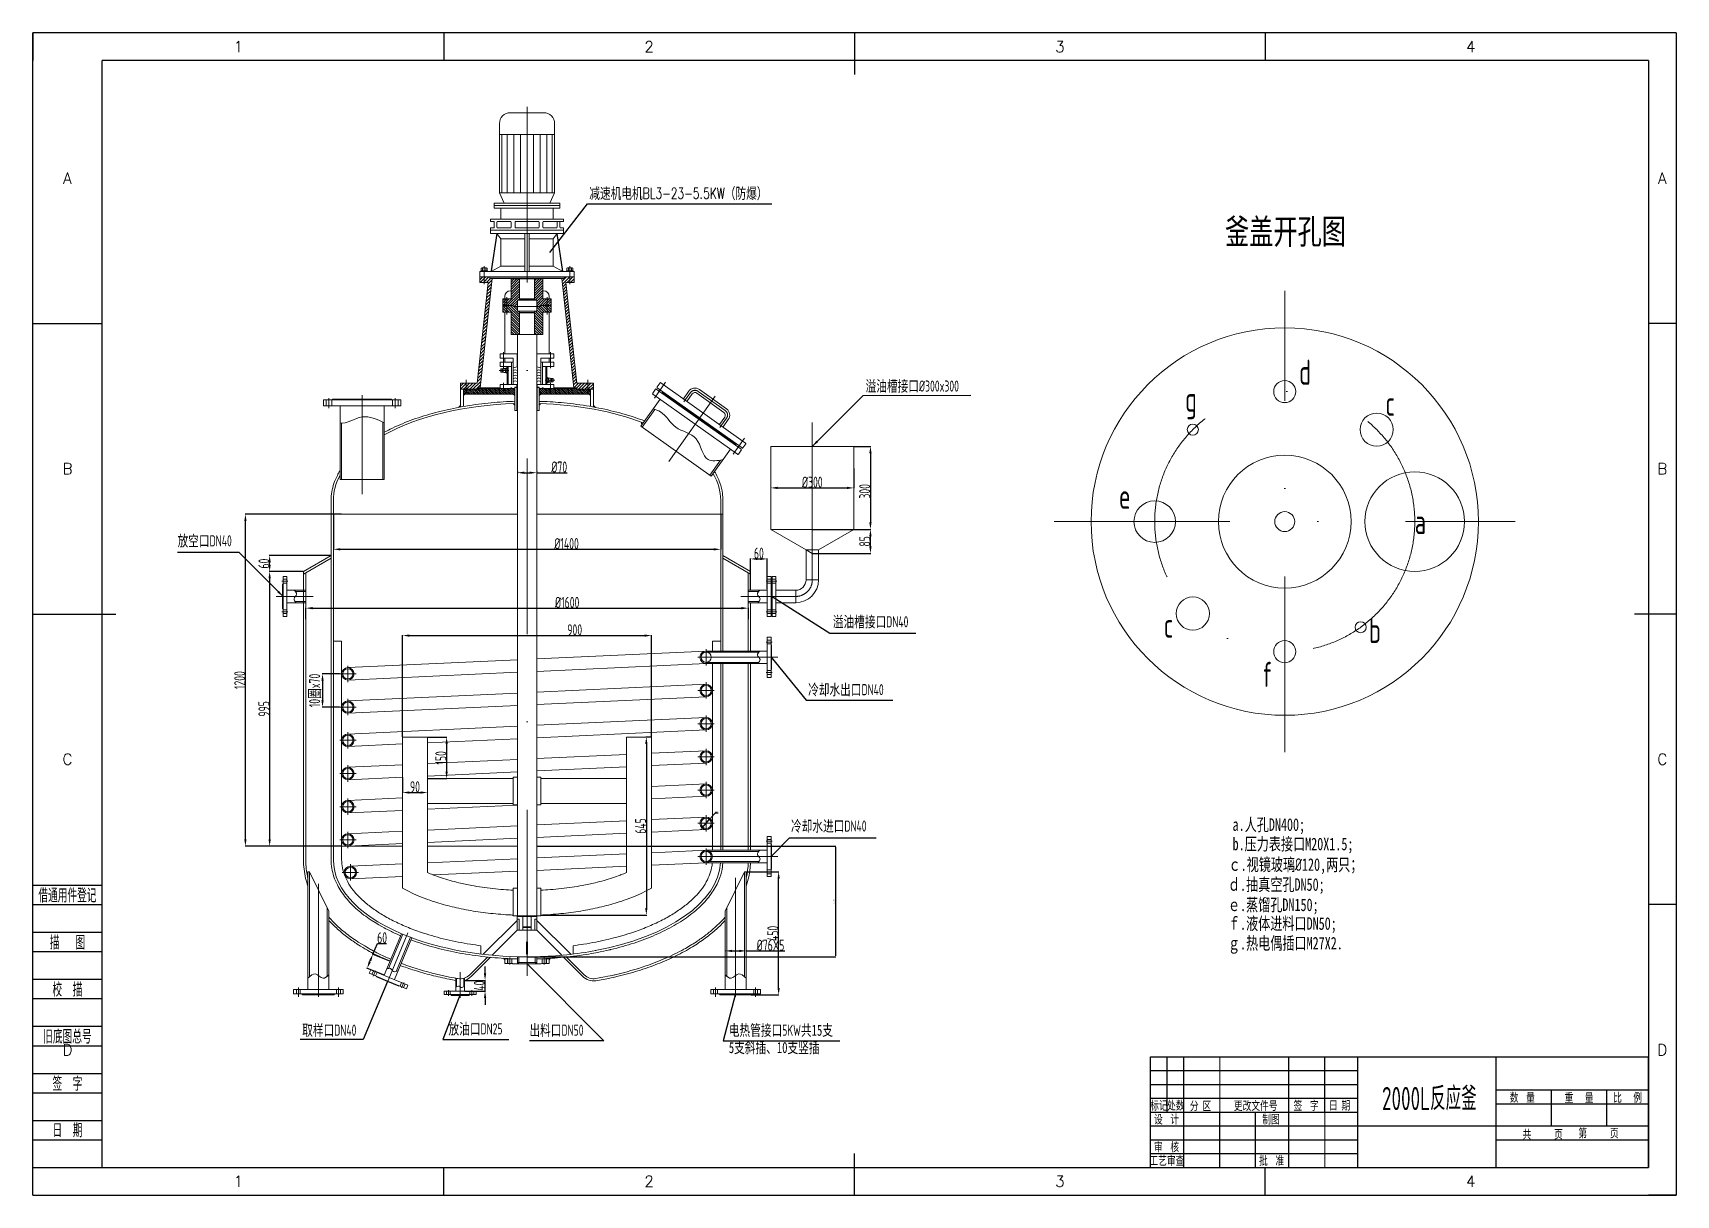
# Model space of a CAD drawing. Header units: millimetres. Extents: x 18684 to 24624, y -156 to 4044.
import ezdxf
from ezdxf.enums import TextEntityAlignment as Align

# ---------------------------------------------------------------- set-up
doc = ezdxf.new("R2010")
doc.units = ezdxf.units.MM
doc.header["$LTSCALE"] = 100
doc.linetypes.add('DASHDOT2', pattern=[12.7, 6.35, -3.175, 0, -3.175])
doc.linetypes.add('HIDDEN2', pattern=[4.7625, 3.175, -1.5875])
doc.layers.get('0').update_dxf_attribs({"lineweight": 20})
for name, color, linetype in [('1轮廓实线层', 7, 'Continuous'), ('2细线层', 4, 'Continuous'), ('6文字层', 3, 'Continuous'), ('图框层', 7, 'Continuous'), ('消隐层', 5, 'Continuous')]:
    doc.layers.add(name, color=color, linetype=linetype)
for name, color, linetype, lineweight in [('中心线', 1, 'DASHDOT2', 13), ('剖面线', 142, 'Continuous', 9), ('标注线', 140, 'Continuous', 13), ('虚线', 8, 'HIDDEN2', 15)]:
    doc.layers.add(name, color=color, linetype=linetype, lineweight=lineweight)
doc.styles.add('PC_TEXTSTYLE', font='isocp.shx', dxfattribs={"width": 0.8, "bigfont": 'hzfs.shx'})
doc.styles.get("Standard").update_dxf_attribs({"font": 'isocp.shx', "width": 0.707, "bigfont": 'hztxt.shx'})
doc.styles.add('TH_GBDIM', font='romans.shx', dxfattribs={"width": 0.8, "bigfont": 'gbcbig.shx'})
doc.dimstyles.new('ISO-20', dxfattribs={"dimtxt": 20, "dimasz": 13, "dimexe": 1.25, "dimexo": 0.625, "dimtad": 1, "dimtoh": 1, "dimtxsty": 'Standard', "dimcen": 2.5, "dimadec": 0, "dimazin": 0, "dimtfac": 1, "dimtmove": 0, "dimatfit": 3, "dimfxl": 0, "dimarcsym": 0})
doc.dimstyles.new('ISO-30', dxfattribs={"dimtxt": 40, "dimasz": 25, "dimexe": 1.25, "dimexo": 0.625, "dimtad": 1, "dimtoh": 1, "dimtxsty": 'Standard', "dimcen": 2.5, "dimadec": 0, "dimazin": 0, "dimtfac": 1, "dimtmove": 0, "dimatfit": 3, "dimfxl": 0, "dimarcsym": 0})
doc.dimstyles.new('ISO-6', dxfattribs={"dimtxt": 6, "dimasz": 3.5, "dimexe": 1.25, "dimexo": 0.625, "dimtad": 1, "dimtoh": 1, "dimtxsty": 'Standard', "dimcen": 2.5, "dimadec": 0, "dimazin": 0, "dimtfac": 1, "dimtmove": 0, "dimatfit": 3, "dimfxl": 0, "dimarcsym": 0})
pattern_1 = [(45, (1747.992, -6936.448), (-5.61266, 5.61266), [])]

msp = doc.modelspace()

# ---------------------------------------------------------------- texts
at = {"layer": '6文字层', "style": 'TH_GBDIM'}
for s, p in [('1', (19426.424, 3993.8)), ('2', (20911.424, 3993.8)), ('3', (22396.424, 3993.8)), ('4', (23881.424, 3993.8)), ('A', (24573.924, 3518.8)), ('B', (24573.924, 2468.8)), ('C', (24573.924, 1418.8)), ('D', (24573.924, 368.8)), ('1', (19426.424, -106.2)), ('2', (20911.424, -106.2)), ('3', (22396.424, -106.2)), ('4', (23881.424, -106.2))]:
    msp.add_text(s, height=40, dxfattribs=at).set_placement(p, align=Align.MIDDLE)
at = {"layer": '6文字层', "style": 'PC_TEXTSTYLE', "width": 0.667}
for s, height, p in [('2000L反应釜', 84, (23731.755, 197.321)), ('标记', 35, (22754.378, 168.8)), ('处数', 35, (22815.38, 168.8)), ('分 区', 35, (22904.696, 166.477)), (' 更改文件号 ', 35, (23104.089, 167.961)), (' 签  字 ', 35, (23286.392, 168.582)), (' 日 期 ', 35, (23407.331, 168.8)), (' 数  量 ', 35, (24067.816, 197.623)), (' 重   量 ', 35, (24273.008, 196.42)), (' 比   例 ', 35, (24448.569, 197.279)), (' 设  计 ', 35, (22781.867, 118.8)), ('制图', 35, (23159.533, 118.8)), ('共      页', 35, (24141.431, 64.217)), ('第      页', 35, (24343.373, 68.8)), (' 审  核 ', 35, (22781.867, 18.8)), ('工艺审查', 35, (22782.965, -30.231)), ('批  准', 35, (23161.545, -30.53))]:
    msp.add_text(s, height=height, dxfattribs=at).set_placement(p, align=Align.MIDDLE)
at = {"layer": '标注线', "attachment_point": 1}
for s, insert, char_height, width in [('{\\fSimSun|b0|i0|c134|p54;\\H2x;减速机电机\\Ftxt.shx|c0;BL3-23-5.5KW\\fSimSun|b0|i0|c134|p2;（防爆）}', (20695.259, 3484.029), 20, 663.56428), ('{\\fSimSun|b0|i0|c134|p54;釜盖开孔图}', (22993.058, 3371.3), 90.72, 2069.17764), ('d', (23261.313, 2862.975), 90.72, 2069.17764), ('{\\fSimSun|b0|i0|c134|p54;溢油槽接口}%%c300x300', (21694.096, 2787.516), 40, 380.54347), ('g', (22849.103, 2765.651), 90.72, 2069.17764), ('c', (23573.117, 2750.395), 90.72, 2069.17764), ('e', (22609.887, 2414.582), 90.72, 2069.17764), ('a', (23679.155, 2323.058), 90.72, 2069.17764), ('{\\fSimSun|b0|i0|c134|p54;放空口}DN40', (19207.056, 2228.24), 40, 517.82235), ('{\\fSimSun|b0|i0|c134|p54;溢油槽接口}DN40', (21575.668, 1935.845), 40, 517.82235), ('c', (22771.665, 1948.942), 90.72, 2069.17764), ('b', (23514.094, 1929.836), 90.72, 2069.17764), ('f', (23127.754, 1770.628), 90.72, 2069.17764), ('{\\fSimSun|b0|i0|c134|p54;冷却水出口}DN40', (21486.317, 1690.407), 40, 517.82235), ('{\\fSimSun|b0|i0|c134|p54;冷却水进口}DN40', (21424.394, 1197.56), 40, 517.82235), ('{\\fSimSun|b0|i0|c134|p54;a.人孔DN400;}', (23020.588, 1205.481), 45.36, 1034.58882), ('{\\f宋体|b0|i0|c134|p54;b.压力表接口M20X1.5;}', (23020.588, 1135.391), 45.36, 1034.58882), ('{\\fSimSun|b0|i0|c134|p54;ｃ.视镜玻璃}%%c{\\fSimSun|b0|i0|c134|p54;120,两只；}', (23005.934, 1061.054), 45.36, 1034.58882), ('{\\fSimSun|b0|i0|c134|p54;ｄ.抽真空孔DN50;}', (23003.872, 988.951), 45.36, 1034.58882), ('{\\fSimSun|b0|i0|c134|p54;ｅ.蒸馏孔DN150;}', (23003.872, 915.73), 45.36, 1034.58882), ('{\\fSimSun|b0|i0|c134|p54;ｆ.液体进料口DN50;}', (23003.872, 848.023), 45.36, 1034.58882), ('{\\fSimSun|b0|i0|c134|p54;ｇ.热电偶插口M27X2.}', (23003.872, 776.93), 45.36, 1034.58882), ('{\\fSimSun|b0|i0|c134|p54;取样口}DN40', (19657.629, 459.762), 40, 517.82235), ('{\\fSimSun|b0|i0|c134|p54;放油口}DN25', (20186.346, 464.474), 40, 517.82235), ('{\\fSimSun|b0|i0|c134|p54;出料口}DN50', (20478.908, 459.762), 40, 517.82235), ('{\\fSimSun|b0|i0|c134|p54;电热管接口}5KW{\\fSimSun|b0|i0|c134|p54;共15支}', (21199.692, 459.762), 40, 517.82235), ('{\\fSimSun|b0|i0|c134|p54;5支斜插、10支竖插}', (21199.692, 397.047), 40, 517.82235)]:
    msp.add_mtext(s, dxfattribs=dict(at, insert=insert, char_height=char_height, width=width))
at = {"layer": '消隐层', "style": 'TH_GBDIM'}
for s, p in [('A', (18808.924, 3518.8)), ('B', (18808.924, 2468.8)), ('C', (18808.924, 1418.8)), ('D', (18808.924, 368.8))]:
    msp.add_text(s, height=40, dxfattribs=at).set_placement(p, align=Align.MIDDLE)

# ---------------------------------------------------------------- blocks, each defined once
blk = doc.blocks.new('PC_FJL_BLOCK')
at = {"layer": '2细线层'}
for p, q in [((-25, 102), (0, 102)), ((-25, 95), (0, 95)), ((-25, 85), (0, 85)), ((-25, 78), (0, 78)), ((-25, 68), (0, 68)), ((-25, 61), (0, 61)), ((-25, 51), (0, 51)), ((-25, 44), (0, 44)), ((-25, 34), (0, 34)), ((-25, 27), (0, 27)), ((-25, 17), (0, 17)), ((-25, 10), (0, 10)), ((-25, 0), (0, 0))]:
    blk.add_line(p, q, dxfattribs=at)
at = {"layer": '6文字层', "color": 3, "style": 'PC_TEXTSTYLE'}
for s, width, p in [('借通用件登记', 0.667, (-12.5, 98.5)), ('描   图', 0.6667, (-12.5, 81.5)), ('校  描', 0.667, (-12.5, 64.5)), ('旧底图总号', 0.667, (-12.5, 47.5)), ('签  字', 0.667, (-12.5, 30.5)), ('日  期', 0.667, (-12.49, 13.6))]:
    blk.add_text(s, height=5, dxfattribs=dict(at, width=width)).set_placement(p, align=Align.MIDDLE)
at = {"layer": '6文字层', "style": 'PC_TEXTSTYLE'}
for tag, width, p, p2 in [('借通用件登记', 0.671328, (-23.44, 86.36), (-1.25, 86.36)), ('描图', 2.120922, (-23.44, 69.36), (-1.25, 69.36)), ('校图', 2.149976, (-23.75, 52.06), (-1.25, 52.06)), ('旧底图总号', 0.761452, (-22.84, 35.67), (-1.86, 35.67)), ('签字', 2.026939, (-23.14, 18.37), (-1.56, 18.37)), ('日期', 1.89999, (-22.84, 1.37), (-2.17, 1.37))]:
    blk.add_attdef(tag, text='', height=5, dxfattribs=dict(at, width=width)).set_placement(p, p2, align=Align.FIT)
blk = doc.blocks.new('*D269')
at = {"layer": 'Defpoints', "color": 0}
for p in [(21132.6, 1204.3), (21102.7, 1170.6)]:
    blk.add_point(p, dxfattribs=at)
at = {"layer": '标注线', "color": 0, "lineweight": -2}
for p, q in [((21102.7, 1170.6), (21132.6, 1204.3)), ((21150.2, 1224.2), (21134.9, 1206.9)), ((21160.7, 1224.2), (21150.2, 1224.2)), ((21100.4, 1167.9), (21098.1, 1165.3))]:
    blk.add_line(p, q, dxfattribs=at)
at = {"layer": '标注线', "color": 0}
for points in [[(21134.4, 1207.3), (21135.3, 1206.5), (21132.6, 1204.3)], [(21100, 1168.3), (21100.9, 1167.6), (21102.7, 1170.6)]]:
    blk.add_solid(points, dxfattribs=at)
at = {"layer": '标注线', "color": 0, "insert": (21156.2, 1227.8), "char_height": 6, "attachment_point": 5}
blk.add_mtext('∅45', dxfattribs=at)
blk = doc.blocks.new('*D267')
at = {"layer": 'Defpoints', "color": 0}
for p in [(21501.4, 2249.5), (21711.5, 2249.5), (21501.4, 2162.9)]:
    blk.add_point(p, dxfattribs=at)
at = {"layer": '标注线', "color": 0, "lineweight": -2}
for p, q in [((21502, 2249.5), (21712.8, 2249.5)), ((21711.5, 2187.9), (21711.5, 2224.5)), ((21502, 2162.9), (21712.8, 2162.9))]:
    blk.add_line(p, q, dxfattribs=at)
at = {"layer": '标注线', "color": 0}
for points in [[(21707.4, 2224.5), (21715.7, 2224.5), (21711.5, 2249.5)], [(21707.4, 2187.9), (21715.7, 2187.9), (21711.5, 2162.9)]]:
    blk.add_solid(points, dxfattribs=at)
at = {"layer": '标注线', "color": 0, "insert": (21690.9, 2206.2), "char_height": 40, "attachment_point": 5, "rotation": 90}
blk.add_mtext('85', dxfattribs=at)
blk = doc.blocks.new('*D266')
at = {"layer": 'Defpoints', "color": 0}
for p in [(21651.4, 2470.6), (21351.4, 2399.5), (21651.4, 2399.5)]:
    blk.add_point(p, dxfattribs=at)
at = {"layer": '标注线', "color": 0, "lineweight": -2}
for p, q in [((21651.4, 2470), (21651.4, 2398.3)), ((21351.4, 2398.9), (21351.4, 2398.3)), ((21376.4, 2399.5), (21626.4, 2399.5))]:
    blk.add_line(p, q, dxfattribs=at)
at = {"layer": '标注线', "color": 0}
for points in [[(21376.4, 2403.7), (21376.4, 2395.3), (21351.4, 2399.5)], [(21626.4, 2403.7), (21626.4, 2395.3), (21651.4, 2399.5)]]:
    blk.add_solid(points, dxfattribs=at)
at = {"layer": '标注线', "color": 0, "insert": (21501.4, 2420.1), "char_height": 40, "attachment_point": 5}
blk.add_mtext('%%c300', dxfattribs=at)
blk = doc.blocks.new('*D265')
at = {"layer": 'Defpoints', "color": 0}
for p in [(21651.4, 2549.5), (21651.4, 2249.5), (21711.5, 2249.5)]:
    blk.add_point(p, dxfattribs=at)
at = {"layer": '标注线', "color": 0, "lineweight": -2}
for p, q in [((21652, 2549.5), (21712.8, 2549.5)), ((21711.5, 2524.5), (21711.5, 2274.5)), ((21652, 2249.5), (21712.8, 2249.5))]:
    blk.add_line(p, q, dxfattribs=at)
at = {"layer": '标注线', "color": 0}
for points in [[(21707.4, 2524.5), (21715.7, 2524.5), (21711.5, 2549.5)], [(21707.4, 2274.5), (21715.7, 2274.5), (21711.5, 2249.5)]]:
    blk.add_solid(points, dxfattribs=at)
at = {"layer": '标注线', "color": 0, "insert": (21690.9, 2387.2), "char_height": 40, "attachment_point": 5, "rotation": 90}
blk.add_mtext('300', dxfattribs=at)
blk = doc.blocks.new('*D268')
at = {"layer": 'Defpoints', "color": 0}
for p in [(20505.2, 1104.9), (20470.2, 705.4), (21585.8, 705.4)]:
    blk.add_point(p, dxfattribs=at)
at = {"layer": '标注线', "color": 0, "lineweight": -2}
for p, q in [((20505.8, 1104.9), (21587, 1104.9)), ((21585.8, 1101.4), (21585.8, 708.9)), ((20470.8, 705.4), (21587, 705.4))]:
    blk.add_line(p, q, dxfattribs=at)
at = {"layer": '标注线', "color": 0}
for points in [[(21585.2, 1101.4), (21586.4, 1101.4), (21585.8, 1104.9)], [(21585.2, 708.9), (21586.4, 708.9), (21585.8, 705.4)]]:
    blk.add_solid(points, dxfattribs=at)
at = {"layer": '标注线', "color": 0, "insert": (21581.7, 905.1), "char_height": 6, "attachment_point": 5, "rotation": 90}
blk.add_mtext('399,56', dxfattribs=at)
blk = doc.blocks.new('*D254')
at = {"layer": 'Defpoints', "color": 0}
for p in [(19793.1, 1727.4), (19731, 1607.4), (19793.1, 1607.4)]:
    blk.add_point(p, dxfattribs=at)
at = {"layer": '标注线', "color": 0, "lineweight": -2}
for p, q in [((19792.5, 1727.4), (19729.8, 1727.4)), ((19731, 1702.4), (19731, 1632.4)), ((19792.5, 1607.4), (19729.8, 1607.4))]:
    blk.add_line(p, q, dxfattribs=at)
at = {"layer": '标注线', "color": 0}
for points in [[(19726.8, 1702.4), (19735.2, 1702.4), (19731, 1727.4)], [(19726.8, 1632.4), (19735.2, 1632.4), (19731, 1607.4)]]:
    blk.add_solid(points, dxfattribs=at)
at = {"layer": '标注线', "color": 0, "insert": (19704.6, 1667.4), "char_height": 40, "attachment_point": 5, "rotation": 90}
blk.add_mtext('10{\\fSimSun|b0|i0|c134|p54;圈}x70', dxfattribs=at)
blk = doc.blocks.new('*D253')
at = {"layer": 'Defpoints', "color": 0}
for p in [(20920.2, 1499), (20520.2, 855.9), (20901.5, 855.9)]:
    blk.add_point(p, dxfattribs=at)
at = {"layer": '标注线', "color": 0, "lineweight": -2}
for p, q in [((20919.5, 1499), (20900.2, 1499)), ((20901.5, 1474), (20901.5, 880.9)), ((20520.8, 855.9), (20902.7, 855.9))]:
    blk.add_line(p, q, dxfattribs=at)
at = {"layer": '标注线', "color": 0}
for points in [[(20897.3, 1474), (20905.6, 1474), (20901.5, 1499)], [(20897.3, 880.9), (20905.6, 880.9), (20901.5, 855.9)]]:
    blk.add_solid(points, dxfattribs=at)
at = {"layer": '标注线', "color": 0, "insert": (20880.9, 1177.5), "char_height": 40, "attachment_point": 5, "rotation": 90}
blk.add_mtext('645', dxfattribs=at)
blk = doc.blocks.new('*D249')
at = {"layer": 'Defpoints', "color": 0}
for p in [(20435.2, 2459.4), (20505.2, 2459.4), (20505.2, 2454.3)]:
    blk.add_point(p, dxfattribs=at)
at = {"layer": '标注线', "color": 0, "lineweight": -2}
for p, q in [((20435.2, 2458.8), (20435.2, 2453.1)), ((20460.2, 2454.3), (20480.2, 2454.3)), ((20505.2, 2458.8), (20505.2, 2453.1)), ((20505.2, 2454.3), (20615.5, 2454.3))]:
    blk.add_line(p, q, dxfattribs=at)
at = {"layer": '标注线', "color": 0}
for points in [[(20460.2, 2458.5), (20460.2, 2450.2), (20435.2, 2454.3)], [(20480.2, 2458.5), (20480.2, 2450.2), (20505.2, 2454.3)]]:
    blk.add_solid(points, dxfattribs=at)
at = {"layer": '标注线', "color": 0, "insert": (20586.6, 2475), "char_height": 40, "attachment_point": 5}
blk.add_mtext('%%c70', dxfattribs=at)
blk = doc.blocks.new('*D252')
at = {"layer": 'Defpoints', "color": 0}
for p in [(20110.2, 1499), (20110.2, 1349), (20179.5, 1349)]:
    blk.add_point(p, dxfattribs=at)
at = {"layer": '标注线', "color": 0, "lineweight": -2}
for p, q in [((20110.8, 1499), (20180.8, 1499)), ((20179.5, 1474), (20179.5, 1374)), ((20110.8, 1349), (20180.8, 1349))]:
    blk.add_line(p, q, dxfattribs=at)
at = {"layer": '标注线', "color": 0}
for points in [[(20175.4, 1474), (20183.7, 1474), (20179.5, 1499)], [(20175.4, 1374), (20183.7, 1374), (20179.5, 1349)]]:
    blk.add_solid(points, dxfattribs=at)
at = {"layer": '标注线', "color": 0, "insert": (20158.9, 1424), "char_height": 40, "attachment_point": 5, "rotation": 90}
blk.add_mtext('150', dxfattribs=at)
blk = doc.blocks.new('*D264')
at = {"layer": 'Defpoints', "color": 0}
for p in [(20020.2, 1354), (20110.2, 1298.6), (20110.2, 1298.6)]:
    blk.add_point(p, dxfattribs=at)
at = {"layer": '标注线', "color": 0, "lineweight": -2}
for p, q in [((20020.2, 1353.4), (20020.2, 1297.4)), ((20045.2, 1298.6), (20085.2, 1298.6)), ((20110.2, 1299.2), (20110.2, 1299.9))]:
    blk.add_line(p, q, dxfattribs=at)
at = {"layer": '标注线', "color": 0}
for points in [[(20045.2, 1302.8), (20045.2, 1294.5), (20020.2, 1298.6)], [(20085.2, 1302.8), (20085.2, 1294.5), (20110.2, 1298.6)]]:
    blk.add_solid(points, dxfattribs=at)
at = {"layer": '标注线', "color": 0, "insert": (20065.2, 1319.2), "char_height": 40, "attachment_point": 5}
blk.add_mtext('90', dxfattribs=at)
blk = doc.blocks.new('*D263')
at = {"layer": 'Defpoints', "color": 0}
for p in [(20920.2, 1865.9), (20020.2, 1499), (20920.2, 1499)]:
    blk.add_point(p, dxfattribs=at)
at = {"layer": '标注线', "color": 0, "lineweight": -2}
for p, q in [((20020.2, 1499.7), (20020.2, 1867.1)), ((20045.2, 1865.9), (20895.2, 1865.9)), ((20920.2, 1499.7), (20920.2, 1867.1))]:
    blk.add_line(p, q, dxfattribs=at)
at = {"layer": '标注线', "color": 0}
for points in [[(20045.2, 1870), (20045.2, 1861.7), (20020.2, 1865.9)], [(20895.2, 1870), (20895.2, 1861.7), (20920.2, 1865.9)]]:
    blk.add_solid(points, dxfattribs=at)
at = {"layer": '标注线', "color": 0, "insert": (20642.6, 1886.5), "char_height": 40, "attachment_point": 5}
blk.add_mtext('900', dxfattribs=at)
blk = doc.blocks.new('*D251')
at = {"layer": 'Defpoints', "color": 0}
for p in [(19661.5, 2097.2), (19539.8, 1104.9), (19625.3, 1104.9)]:
    blk.add_point(p, dxfattribs=at)
at = {"layer": '标注线', "color": 0, "lineweight": -2}
for p, q in [((19660.9, 2097.2), (19538.6, 2097.2)), ((19539.8, 2072.2), (19539.8, 1129.9)), ((19624.6, 1104.9), (19538.6, 1104.9))]:
    blk.add_line(p, q, dxfattribs=at)
at = {"layer": '标注线', "color": 0}
for points in [[(19535.7, 2072.2), (19544, 2072.2), (19539.8, 2097.2)], [(19535.7, 1129.9), (19544, 1129.9), (19539.8, 1104.9)]]:
    blk.add_solid(points, dxfattribs=at)
at = {"layer": '标注线', "color": 0, "insert": (19519.2, 1601), "char_height": 40, "attachment_point": 5, "rotation": 90}
blk.add_mtext('995', dxfattribs=at)
blk = doc.blocks.new('*D250')
at = {"layer": 'Defpoints', "color": 0}
for p in [(21270.2, 1964.9), (19670.2, 1924.6), (21270.2, 1924.6)]:
    blk.add_point(p, dxfattribs=at)
at = {"layer": '标注线', "color": 0, "lineweight": -2}
for p, q in [((19670.2, 1925.3), (19670.2, 1966.1)), ((19695.2, 1964.9), (21245.2, 1964.9)), ((21270.2, 1925.3), (21270.2, 1966.1))]:
    blk.add_line(p, q, dxfattribs=at)
at = {"layer": '标注线', "color": 0}
for points in [[(19695.2, 1969), (19695.2, 1960.7), (19670.2, 1964.9)], [(21245.2, 1969), (21245.2, 1960.7), (21270.2, 1964.9)]]:
    blk.add_solid(points, dxfattribs=at)
at = {"layer": '标注线', "color": 0, "insert": (20615.4, 1985.5), "char_height": 40, "attachment_point": 5}
blk.add_mtext('%%c1600', dxfattribs=at)
blk = doc.blocks.new('*D262')
at = {"layer": 'Defpoints', "color": 0}
for p in [(19539.8, 2154.9), (19762.2, 2154.9), (19662.2, 2097.2)]:
    blk.add_point(p, dxfattribs=at)
at = {"layer": '标注线', "color": 0, "lineweight": -2}
for p, q in [((19761.5, 2154.9), (19538.6, 2154.9)), ((19661.5, 2097.2), (19538.6, 2097.2)), ((19539.8, 2122.2), (19539.8, 2129.9))]:
    blk.add_line(p, q, dxfattribs=at)
at = {"layer": '标注线', "color": 0}
for points in [[(19535.7, 2129.9), (19544, 2129.9), (19539.8, 2154.9)], [(19535.7, 2122.2), (19544, 2122.2), (19539.8, 2097.2)]]:
    blk.add_solid(points, dxfattribs=at)
at = {"layer": '标注线', "color": 0, "insert": (19519.2, 2126), "char_height": 40, "attachment_point": 5, "rotation": 90}
blk.add_mtext('60', dxfattribs=at)
blk = doc.blocks.new('*D261')
at = {"layer": 'Defpoints', "color": 0}
for p in [(19452.3, 2304.9), (19800.2, 2304.9), (19800.2, 1104.9)]:
    blk.add_point(p, dxfattribs=at)
at = {"layer": '标注线', "color": 0, "lineweight": -2}
for p, q in [((19799.5, 2304.9), (19451, 2304.9)), ((19452.3, 1129.9), (19452.3, 2279.9)), ((19799.5, 1104.9), (19451, 1104.9))]:
    blk.add_line(p, q, dxfattribs=at)
at = {"layer": '标注线', "color": 0}
for points in [[(19448.1, 2279.9), (19456.4, 2279.9), (19452.3, 2304.9)], [(19448.1, 1129.9), (19456.4, 1129.9), (19452.3, 1104.9)]]:
    blk.add_solid(points, dxfattribs=at)
at = {"layer": '标注线', "color": 0, "insert": (19431.6, 1704.9), "char_height": 40, "attachment_point": 5, "rotation": 90}
blk.add_mtext('1200', dxfattribs=at)
blk = doc.blocks.new('*D260')
at = {"layer": 'Defpoints', "color": 0}
for p in [(19770.2, 2304.9), (21170.2, 2304.9), (21170.2, 2177.6)]:
    blk.add_point(p, dxfattribs=at)
at = {"layer": '标注线', "color": 0, "lineweight": -2}
for p, q in [((19770.2, 2304.3), (19770.2, 2176.3)), ((21170.2, 2304.3), (21170.2, 2176.3)), ((19795.2, 2177.6), (21145.2, 2177.6))]:
    blk.add_line(p, q, dxfattribs=at)
at = {"layer": '标注线', "color": 0}
for points in [[(19795.2, 2181.7), (19795.2, 2173.4), (19770.2, 2177.6)], [(21145.2, 2181.7), (21145.2, 2173.4), (21170.2, 2177.6)]]:
    blk.add_solid(points, dxfattribs=at)
at = {"layer": '标注线', "color": 0, "insert": (20613.1, 2198.2), "char_height": 40, "attachment_point": 5}
blk.add_mtext('%%c1400', dxfattribs=at)
blk = doc.blocks.new('*D259')
at = {"layer": 'Defpoints', "color": 0}
for p in [(21338.2, 2142.8), (21278.2, 2029.7), (21338.2, 2034)]:
    blk.add_point(p, dxfattribs=at)
at = {"layer": '标注线', "color": 0, "lineweight": -2}
for p, q in [((21278.2, 2030.3), (21278.2, 2144.1)), ((21303.2, 2142.8), (21313.2, 2142.8)), ((21338.2, 2034.6), (21338.2, 2144.1))]:
    blk.add_line(p, q, dxfattribs=at)
at = {"layer": '标注线', "color": 0}
for points in [[(21303.2, 2147), (21303.2, 2138.7), (21278.2, 2142.8)], [(21313.2, 2147), (21313.2, 2138.7), (21338.2, 2142.8)]]:
    blk.add_solid(points, dxfattribs=at)
at = {"layer": '标注线', "color": 0, "insert": (21308.2, 2163.5), "char_height": 40, "attachment_point": 5}
blk.add_mtext('60', dxfattribs=at)
blk = doc.blocks.new('*D258')
at = {"layer": 'Defpoints', "color": 0}
for p in [(20244.3, 619.9), (20318.5, 619.9), (20244.3, 581.3)]:
    blk.add_point(p, dxfattribs=at)
at = {"layer": '标注线', "color": 0, "lineweight": -2}
for p, q in [((20318.5, 644.9), (20318.5, 669.9)), ((20244.9, 619.9), (20319.8, 619.9)), ((20318.5, 581.3), (20318.5, 619.9)), ((20244.9, 581.3), (20319.8, 581.3)), ((20318.5, 556.3), (20318.5, 531.3))]:
    blk.add_line(p, q, dxfattribs=at)
at = {"layer": '标注线', "color": 0}
for points in [[(20314.4, 644.9), (20322.7, 644.9), (20318.5, 619.9)], [(20314.4, 556.3), (20322.7, 556.3), (20318.5, 581.3)]]:
    blk.add_solid(points, dxfattribs=at)
at = {"layer": '标注线', "color": 0, "insert": (20297.9, 600.6), "char_height": 40, "attachment_point": 5, "rotation": 90}
blk.add_mtext('40', dxfattribs=at)
blk = doc.blocks.new('*D257')
at = {"layer": 'Defpoints', "color": 0}
for p in [(19913.1, 714.3), (19974.8, 688.7), (19953.8, 638.2)]:
    blk.add_point(p, dxfattribs=at)
at = {"layer": '标注线', "color": 0, "lineweight": -2}
for p, q in [((19974.2, 689), (19912, 714.8)), ((19913.1, 714.3), (19929.2, 753.2)), ((19929.2, 753.2), (19962.7, 753.2)), ((19953.2, 638.4), (19891, 664.2)), ((19901.7, 686.8), (19903.6, 691.2))]:
    blk.add_line(p, q, dxfattribs=at)
at = {"layer": '标注线', "color": 0}
for points in [[(19899.7, 692.8), (19907.4, 689.6), (19913.1, 714.3)], [(19897.9, 688.4), (19905.6, 685.2), (19892.2, 663.7)]]:
    blk.add_solid(points, dxfattribs=at)
at = {"layer": '标注线', "color": 0, "insert": (19946.3, 773.8), "char_height": 40, "attachment_point": 5}
blk.add_mtext('60', dxfattribs=at)
blk = doc.blocks.new('*D256')
at = {"layer": 'Defpoints', "color": 0}
for p in [(21262.2, 1011.9), (21379.7, 1011.9), (21280.4, 567.3)]:
    blk.add_point(p, dxfattribs=at)
at = {"layer": '标注线', "color": 0, "lineweight": -2}
for p, q in [((21262.8, 1011.9), (21380.9, 1011.9)), ((21379.7, 592.3), (21379.7, 986.9)), ((21281, 567.3), (21380.9, 567.3))]:
    blk.add_line(p, q, dxfattribs=at)
at = {"layer": '标注线', "color": 0}
for points in [[(21375.5, 986.9), (21383.8, 986.9), (21379.7, 1011.9)], [(21375.5, 592.3), (21383.8, 592.3), (21379.7, 567.3)]]:
    blk.add_solid(points, dxfattribs=at)
at = {"layer": '标注线', "color": 0, "insert": (21359, 789.6), "char_height": 40, "attachment_point": 5, "rotation": 90}
blk.add_mtext('450', dxfattribs=at)
blk = doc.blocks.new('*D255')
at = {"layer": 'Defpoints', "color": 0}
for p in [(21186.2, 728.5), (21262.2, 728.5), (21262.2, 726.3)]:
    blk.add_point(p, dxfattribs=at)
at = {"layer": '标注线', "color": 0, "lineweight": -2}
for p, q in [((21186.2, 727.9), (21186.2, 725)), ((21211.2, 726.3), (21237.2, 726.3)), ((21262.2, 727.9), (21262.2, 725)), ((21262.2, 726.3), (21402.4, 726.3))]:
    blk.add_line(p, q, dxfattribs=at)
at = {"layer": '标注线', "color": 0}
for points in [[(21211.2, 730.4), (21211.2, 722.1), (21186.2, 726.3)], [(21237.2, 730.4), (21237.2, 722.1), (21262.2, 726.3)]]:
    blk.add_solid(points, dxfattribs=at)
at = {"layer": '标注线', "color": 0, "insert": (21350.3, 746.9), "char_height": 40, "attachment_point": 5}
blk.add_mtext('%%c76X5', dxfattribs=at)
blk = doc.blocks.new('A$C60534CC3')
at = {"linetype": 'Continuous'}
for p, q in [((0, 2), (22, 2)), ((0, 2), (0, 0)), ((1, 11), (1, 2)), ((3.4, 12), (18.6, 12)), ((6, 11), (6, 2)), ((16, 11), (16, 2)), ((21, 11), (21, 2)), ((22, 2), (22, 0)), ((0, 0), (22, 0))]:
    blk.add_line(p, q, dxfattribs=at)
for centre, radius, start, end in [((3.5, 8.4), 3.62, 46.3695, 133.6305), ((11, -1), 13, 67.3801, 112.6199), ((18.5, 8.4), 3.62, 46.3695, 133.6305)]:
    blk.add_arc(centre, radius, start, end, dxfattribs=at)

# ---------------------------------------------------------------- dimensions: what is measured, and where the dimension line sits
at = {"layer": '标注线'}
for base, p1, p2, text, picture, middle in [((20505.152, 2454.34), (20435.152, 2459.445), (20505.152, 2459.445), '%%c<>', '*D249', (20586.629, 2454.34)), ((21170.152, 2177.58), (19770.152, 2304.912), (21170.152, 2304.912), '%%c<>', '*D260', (20613.071, 2177.58)), ((21270.152, 1964.864), (19670.152, 1924.637), (21270.152, 1924.637), '%%c<>', '*D250', (20615.375, 1964.864)), ((21262.152, 726.253), (21186.152, 728.494), (21262.152, 728.494), '%%c<>X5', '*D255', (21350.311, 726.253))]:
    dim = msp.add_linear_dim(base=base, p1=p1, p2=p2, text=text, dimstyle='ISO-30', dxfattribs=at)
    dim.commit()
    dim.dimension.update_dxf_attribs({"geometry": picture, "text_midpoint": middle, "dimtype": 160})
for base, p1, p2, picture, middle in [((21711.537, 2249.511), (21651.417, 2549.511), (21651.417, 2249.511), '*D265', (21711.537, 2387.222)), ((20179.537, 1349.041), (20110.152, 1499.041), (20110.152, 1349.041), '*D252', (20179.537, 1424.041))]:
    dim = msp.add_linear_dim(base=base, p1=p1, p2=p2, angle=90, dimstyle='ISO-30', dxfattribs=at)
    dim.commit()
    dim.dimension.update_dxf_attribs({"geometry": picture, "text_midpoint": middle, "dimtype": 160})
dim = msp.add_linear_dim(base=(21651.417, 2399.511), p1=(21351.417, 2399.511), p2=(21651.417, 2470.632), text='%%c<>', dimstyle='ISO-30', dxfattribs=at)
dim.commit()
dim.dimension.update_dxf_attribs({"geometry": '*D266', "text_midpoint": (21501.417, 2420.136)})
for base, p1, p2, dimstyle, picture, middle in [((19452.259, 2304.912), (19800.152, 1104.912), (19800.152, 2304.912), 'ISO-30', '*D261', (19431.63, 1704.912)), ((21585.767, 705.35), (20505.152, 1104.912), (20470.152, 705.35), 'ISO-6', '*D268', (21581.695, 905.131))]:
    dim = msp.add_linear_dim(base=base, p1=p1, p2=p2, angle=90, dimstyle=dimstyle, dxfattribs=at)
    dim.commit()
    dim.dimension.update_dxf_attribs({"geometry": picture, "text_midpoint": middle})
for base, p1, p2, text, picture, middle in [((21711.537, 2249.511), (21501.417, 2162.909), (21501.417, 2249.511), '85', '*D267', (21690.912, 2206.21)), ((19539.839, 2154.912), (19662.152, 2097.177), (19762.152, 2154.912), '60', '*D262', (19519.214, 2126.045)), ((19539.839, 1104.912), (19661.527, 2097.177), (19625.268, 1104.912), '995', '*D251', (19519.214, 1601.045)), ((20901.481, 855.914), (20920.152, 1499.041), (20520.152, 855.914), '645', '*D253', (20880.856, 1177.478)), ((21379.65, 1011.879), (21280.38, 567.298), (21262.152, 1011.879), '450', '*D256', (21359.025, 789.588)), ((20318.518, 619.919), (20244.262, 581.298), (20244.262, 619.919), '40', '*D258', (20297.893, 600.609))]:
    dim = msp.add_linear_dim(base=base, p1=p1, p2=p2, angle=90, text=text, dimstyle='ISO-30', dxfattribs=at)
    dim.commit()
    dim.dimension.update_dxf_attribs({"geometry": picture, "text_midpoint": middle})
for base, p1, p2, picture, middle in [((21338.151, 2142.843), (21278.152, 2029.675), (21338.151, 2033.954), '*D259', (21308.152, 2163.468)), ((20110.152, 1298.62), (20020.152, 1354.042), (20110.152, 1298.62), '*D264', (20065.152, 1319.245))]:
    dim = msp.add_linear_dim(base=base, p1=p1, p2=p2, dimstyle='ISO-30', dxfattribs=at)
    dim.commit()
    dim.dimension.update_dxf_attribs({"geometry": picture, "text_midpoint": middle})
dim = msp.add_linear_dim(base=(20920.152, 1865.874), p1=(20020.152, 1499.041), p2=(20920.152, 1499.041), dimstyle='ISO-30', dxfattribs=at)
dim.commit()
dim.dimension.update_dxf_attribs({"geometry": '*D263', "text_midpoint": (20642.572, 1865.874), "dimtype": 160})
for base, p1, p2, angle, text, picture, middle, dimtype in [((19731.015, 1607.412), (19793.129, 1727.412), (19793.129, 1607.412), 90, '10{\\fSimSun|b0|i0|c134|p54;圈}x70', '*D254', (19731.015, 1667.412), 160), ((19913.125, 714.277), (19953.824, 638.154), (19974.776, 688.744), 67.5028865, '60', '*D257', (19946.276, 753.187), 161)]:
    dim = msp.add_linear_dim(base=base, p1=p1, p2=p2, angle=angle, text=text, dimstyle='ISO-30', dxfattribs=at)
    dim.commit()
    dim.dimension.update_dxf_attribs({"geometry": picture, "text_midpoint": middle, "dimtype": dimtype})
dim = msp.add_diameter_dim_2p(p1=(21102.739, 1170.565), p2=(21132.566, 1204.26), dimstyle='ISO-6', dxfattribs=at)
dim.commit()
dim.dimension.update_dxf_attribs({"geometry": '*D269', "text_midpoint": (21156.19, 1224.186), "dimtype": 163})

# ---------------------------------------------------------------- hatches: boundary and pattern name
at = {"layer": '剖面线'}
h = msp.add_hatch(dxfattribs=at)
h.set_pattern_fill('ANSI31', color=256, scale=2.5, style=0)
h.set_pattern_definition(pattern_1)
h.paths.add_polyline_path([(20315.152, 3161.688), (20300.152, 3161.688), (20300.152, 3141.688), (20315.152, 3141.688)], flags=17)
h.paths.add_polyline_path([(20330.152, 3141.688), (20290.476, 2777.688), (20250.152, 2777.688), (20250.152, 2755.688), (20290.152, 2755.688), (20290.152, 2760.688), (20300.688, 2760.688), (20343.853, 3156.688), (20335.152, 3156.688), (20335.152, 3161.688), (20315.152, 3161.688), (20315.152, 3141.688)])
h.paths.add_polyline_path([(20625.152, 3141.688), (20640.152, 3141.688), (20640.152, 3161.688), (20625.152, 3161.688)])
h.paths.add_polyline_path([(20625.152, 3141.688), (20625.152, 3161.688), (20605.152, 3161.688), (20605.152, 3156.688), (20596.452, 3156.688), (20639.617, 2760.688), (20650.152, 2760.688), (20650.152, 2755.688), (20690.152, 2755.688), (20690.152, 2777.688), (20649.829, 2777.688), (20610.152, 3141.688)])
h = msp.add_hatch(dxfattribs=at)
h.set_pattern_fill('ANSI31', color=256, scale=2, style=0)
h.set_pattern_definition([(45, (1747.992, -6936.448), (-4.490128, 4.490128), [])])
h.paths.add_polyline_path([(20497.652, 3077.572), (20505.152, 3077.572), (20505.152, 3055.572), (20520.152, 3055.572), (20520.152, 3058.572), (20542.652, 3058.572), (20542.652, 3082.572), (20527.652, 3082.572), (20527.652, 3154.572), (20497.652, 3154.572)])
h.paths.add_polyline_path([(20442.652, 3154.572), (20412.652, 3154.572), (20412.652, 3082.572), (20397.652, 3082.572), (20397.652, 3058.572), (20420.152, 3058.572), (20420.152, 3055.572), (20435.152, 3055.572), (20435.152, 3077.572), (20442.652, 3077.572)])
h.paths.add_polyline_path([(20397.652, 3082.572), (20382.652, 3082.572), (20382.652, 3058.572), (20397.652, 3058.572)])
h.paths.add_polyline_path([(20542.652, 3058.572), (20557.652, 3058.572), (20557.652, 3082.572), (20542.652, 3082.572)])
h = msp.add_hatch(dxfattribs=at)
h.set_pattern_fill('ANSI31', color=256, scale=2, angle=90, style=0)
h.set_pattern_definition([(135, (1747.992, -6936.448), (-4.490128, -4.490128), [])])
h.paths.add_polyline_path([(20397.652, 3058.572), (20382.652, 3058.572), (20382.652, 3034.572), (20397.652, 3034.572)])
h.paths.add_polyline_path([(20412.652, 3034.572), (20412.652, 2953.572), (20442.652, 2953.572), (20442.652, 3038.572), (20435.152, 3038.572), (20435.152, 3054.572), (20420.152, 3054.572), (20420.152, 3058.572), (20397.652, 3058.572), (20397.652, 3034.572)])
h.paths.add_polyline_path([(20527.652, 3034.572), (20542.652, 3034.572), (20542.652, 3058.572), (20520.152, 3058.572), (20520.152, 3054.572), (20505.152, 3054.572), (20505.152, 3038.572), (20497.652, 3038.572), (20497.652, 2953.572), (20527.652, 2953.572)])
h.paths.add_polyline_path([(20542.652, 3034.572), (20557.652, 3034.572), (20557.652, 3058.572), (20542.652, 3058.572)])
h = msp.add_hatch(dxfattribs=at)
h.set_pattern_fill('ANSI31', color=256, scale=2.5, style=0)
h.set_pattern_definition(pattern_1)
h.paths.add_polyline_path([(20230.152, 2755.688), (20250.152, 2755.688), (20250.152, 2777.688), (20230.152, 2777.688)])
h.paths.add_polyline_path([(20710.152, 2777.688), (20690.152, 2777.688), (20690.152, 2755.688), (20710.152, 2755.688)])
h = msp.add_hatch(dxfattribs=at)
h.set_pattern_fill('ANSI31', color=256, scale=1.5, angle=90, style=0)
h.set_pattern_definition([(135, (1747.992, -6936.4483), (-3.367596, -3.367596), [])])
h.paths.add_polyline_path([(20425.652, 2738.688), (20425.652, 2753.688), (20420.652, 2758.688), (20290.152, 2758.688), (20290.152, 2755.688), (20240.152, 2755.688), (20240.152, 2738.688)])
h.paths.add_polyline_path([(20700.152, 2738.688), (20700.152, 2755.688), (20650.152, 2755.688), (20650.152, 2758.688), (20519.652, 2758.688), (20514.652, 2753.688), (20514.652, 2738.688)])
for points in [[(20245.152, 2738.688), (20240.152, 2738.688), (20240.152, 2733.688)], [(20695.152, 2738.688), (20700.152, 2738.688), (20700.152, 2733.688)]]:
    msp.add_hatch(color=256, dxfattribs=at).paths.add_polyline_path(points)

# ---------------------------------------------------------------- linework, layer by layer
for p, q in [((20530.245, 3755.448), (20410.059, 3755.448)), ((20370.524, 3715.913), (20370.524, 3677.029)), ((20569.78, 3715.913), (20569.78, 3677.029)), ((20569.78, 3677.029), (20370.524, 3677.029)), ((20370.524, 3677.029), (20370.524, 3466.253)), ((20379.219, 3677.029), (20379.219, 3466.253)), ((20398.99, 3677.029), (20398.99, 3466.253)), ((20422.71, 3677.029), (20422.71, 3466.253)), ((20446.431, 3677.029), (20446.431, 3466.253)), ((20493.873, 3677.029), (20493.873, 3466.253)), ((20517.594, 3677.029), (20517.594, 3466.253)), ((20541.315, 3677.029), (20541.315, 3466.253)), ((20561.085, 3677.029), (20561.085, 3466.253)), ((20569.78, 3677.029), (20569.78, 3466.253)), ((20370.524, 3466.253), (20470.152, 3466.253)), ((20370.524, 3466.253), (20387.581, 3428.944)), ((20569.78, 3466.253), (20470.152, 3466.253)), ((20569.78, 3466.253), (20552.724, 3428.944)), ((20351.548, 3419.455), (20351.548, 3428.944)), ((20351.548, 3428.944), (20588.757, 3428.944)), ((20351.548, 3419.455), (20351.548, 3409.967)), ((20588.757, 3419.455), (20351.548, 3419.455)), ((20351.548, 3409.967), (20588.757, 3409.967)), ((20375.754, 3370.432), (20375.754, 3409.967)), ((20552.724, 3428.944), (20387.581, 3428.944)), ((20564.55, 3370.432), (20564.55, 3409.967)), ((20588.757, 3419.455), (20588.757, 3428.944)), ((20588.757, 3419.455), (20588.757, 3409.967)), ((20338.379, 3362.525), (20338.379, 3370.432)), ((20601.926, 3370.432), (20338.379, 3370.432)), ((20349.137, 3362.525), (20338.379, 3362.525)), ((20338.379, 3319.037), (20338.379, 3338.804)), ((20349.137, 3338.804), (20338.379, 3338.804)), ((20601.926, 3330.897), (20338.379, 3330.897)), ((20351.509, 3360.153), (20351.509, 3341.176)), ((20601.926, 3362.525), (20576.803, 3362.525)), ((20588.796, 3360.153), (20588.796, 3341.176)), ((20591.168, 3362.525), (20601.926, 3362.525)), ((20591.168, 3338.804), (20601.926, 3338.804)), ((20601.926, 3362.525), (20601.926, 3370.432)), ((20601.926, 3319.037), (20601.926, 3338.804)), ((20601.926, 3319.037), (20338.379, 3319.037)), ((20361.027, 3319.037), (20340.101, 3183.687)), ((20362.59, 3318.795), (20341.664, 3183.445)), ((20361.027, 3319.037), (20375.269, 3299.269)), ((20462.245, 3299.269), (20375.269, 3299.269)), ((20375.269, 3299.269), (20375.269, 3201.223)), ((20462.245, 3181.455), (20462.245, 3319.037)), ((20478.059, 3181.455), (20478.059, 3319.037)), ((20565.036, 3299.269), (20478.059, 3299.269)), ((20579.278, 3319.037), (20565.036, 3299.269)), ((20565.036, 3299.269), (20565.036, 3201.223)), ((20577.714, 3318.799), (20598.64, 3181.218)), ((20579.278, 3319.037), (20600.204, 3181.455)), ((20300.152, 3161.688), (20300.152, 3181.455)), ((20640.152, 3181.455), (20300.152, 3181.455)), ((20300.152, 3161.688), (20300.152, 3141.688)), ((20470.152, 3161.688), (20300.152, 3161.688)), ((20300.152, 3161.688), (20640.152, 3161.688)), ((20300.152, 3161.688), (20640.152, 3161.688)), ((20343.853, 3156.688), (20300.688, 2760.688)), ((20335.152, 3161.688), (20335.152, 3156.688)), ((20335.152, 3157.734), (20605.152, 3157.734)), ((20335.152, 3156.688), (20470.152, 3156.688)), ((20375.269, 3201.223), (20340.101, 3181.455)), ((20462.245, 3201.223), (20375.269, 3201.223)), ((20412.652, 3154.572), (20412.652, 3082.572)), ((20412.652, 3154.572), (20527.652, 3154.572)), ((20427.85, 3154.572), (20427.85, 3156.688)), ((20442.652, 3154.572), (20442.652, 3077.572)), ((20470.152, 3161.688), (20640.152, 3161.688)), ((20605.152, 3156.688), (20470.152, 3156.688)), ((20565.036, 3201.223), (20478.059, 3201.223)), ((20497.652, 3154.572), (20497.652, 3077.572)), ((20497.652, 3154.572), (20497.652, 3082.572)), ((20512.455, 3154.572), (20512.455, 3156.688)), ((20527.652, 3154.572), (20527.652, 3082.572)), ((20565.036, 3201.223), (20600.204, 3181.455)), ((20596.452, 3156.688), (20639.617, 2760.688)), ((20605.152, 3161.688), (20605.152, 3156.688)), ((20640.152, 3161.688), (20640.152, 3181.455)), ((20640.152, 3161.688), (20640.152, 3141.688)), ((20330.152, 3141.688), (20290.476, 2777.688)), ((20300.152, 3141.688), (20330.152, 3141.688)), ((20390.152, 3091.688), (20390.152, 3082.572)), ((20410.152, 3111.688), (20412.652, 3111.688)), ((20530.152, 3111.688), (20527.652, 3111.688)), ((20550.152, 3091.688), (20550.152, 3082.572)), ((20640.152, 3141.688), (20610.152, 3141.688)), ((20610.152, 3141.688), (20649.829, 2777.688)), ((20382.652, 3082.572), (20382.652, 3058.572)), ((20382.652, 3082.572), (20412.652, 3082.572)), ((20382.652, 3034.572), (20382.652, 3058.572)), ((20420.152, 3058.572), (20382.652, 3058.572)), ((20382.652, 3034.572), (20412.652, 3034.572)), ((20390.152, 3034.572), (20390.152, 2883.693)), ((20412.652, 3034.572), (20412.652, 2953.572)), ((20420.152, 3054.572), (20420.152, 3058.572)), ((20420.152, 3055.572), (20470.152, 3055.572)), ((20420.152, 3054.572), (20435.152, 3054.572)), ((20435.152, 3077.572), (20435.152, 3055.572)), ((20435.152, 3077.572), (20470.152, 3077.572)), ((20435.152, 3054.572), (20435.152, 3038.572)), ((20435.152, 3038.572), (20470.152, 3038.572)), ((20442.652, 3082.572), (20470.152, 3082.572)), ((20444.652, 3080.572), (20442.652, 3082.572)), ((20442.652, 3038.572), (20442.652, 2953.572)), ((20444.652, 3033.572), (20442.652, 3031.572)), ((20442.652, 3031.572), (20497.652, 3031.572)), ((20444.652, 3080.572), (20470.152, 3080.572)), ((20444.652, 3033.572), (20495.652, 3033.572)), ((20497.652, 3082.572), (20470.152, 3082.572)), ((20495.652, 3080.572), (20470.152, 3080.572)), ((20505.152, 3077.572), (20470.152, 3077.572)), ((20520.152, 3055.572), (20470.152, 3055.572)), ((20505.152, 3038.572), (20470.152, 3038.572)), ((20495.652, 3080.572), (20497.652, 3082.572)), ((20495.652, 3033.572), (20497.652, 3031.572)), ((20497.652, 3038.572), (20497.652, 2953.572)), ((20505.152, 3077.572), (20505.152, 3055.572)), ((20520.152, 3054.572), (20505.152, 3054.572)), ((20505.152, 3054.572), (20505.152, 3038.572)), ((20520.152, 3058.572), (20557.652, 3058.572)), ((20520.152, 3054.572), (20520.152, 3058.572)), ((20557.652, 3082.572), (20527.652, 3082.572)), ((20557.652, 3034.572), (20527.652, 3034.572)), ((20527.652, 3034.572), (20527.652, 2953.572)), ((20550.152, 3034.572), (20550.152, 2883.693)), ((20557.652, 3082.572), (20557.652, 3058.572)), ((20557.652, 3034.572), (20557.652, 3058.572)), ((20412.652, 2953.572), (20470.152, 2953.572)), ((20435.152, 2953.592), (20435.152, 852.752)), ((20527.652, 2953.572), (20470.152, 2953.572)), ((20505.152, 2953.572), (20505.152, 852.752)), ((20373.152, 2883.693), (20435.152, 2883.693)), ((20373.152, 2868.693), (20373.152, 2883.693)), ((20373.152, 2868.693), (20420.152, 2868.693)), ((20373.152, 2853.693), (20373.152, 2838.693)), ((20402.152, 2853.693), (20373.152, 2853.693)), ((20390.152, 2868.693), (20390.152, 2853.693)), ((20420.152, 2853.693), (20402.152, 2853.693)), ((20414.152, 2853.693), (20414.152, 2773.688)), ((20420.152, 2868.693), (20420.152, 2773.688)), ((20434.152, 2883.693), (20434.152, 2836.693)), ((20567.152, 2883.693), (20505.152, 2883.693)), ((20506.152, 2883.693), (20506.152, 2836.693)), ((20567.152, 2868.693), (20520.152, 2868.693)), ((20520.152, 2868.693), (20520.152, 2773.688)), ((20520.152, 2853.693), (20538.152, 2853.693)), ((20526.152, 2853.693), (20526.152, 2773.688)), ((20538.152, 2853.693), (20567.152, 2853.693)), ((20550.152, 2868.693), (20550.152, 2853.693)), ((20567.152, 2868.693), (20567.152, 2883.693)), ((20567.152, 2853.693), (20567.152, 2838.693)), ((20373.152, 2838.693), (20414.152, 2838.693)), ((20380.101, 2830.193), (20376.084, 2829.604)), ((20376.084, 2817.781), (20376.084, 2829.604)), ((20380.101, 2817.193), (20376.084, 2817.781)), ((20380.101, 2830.193), (20380.101, 2817.193)), ((20384.127, 2830.693), (20380.109, 2829.604)), ((20384.127, 2816.693), (20380.109, 2817.781)), ((20384.127, 2830.693), (20384.127, 2816.693)), ((20388.152, 2830.693), (20384.135, 2830.104)), ((20388.152, 2816.693), (20384.135, 2817.281)), ((20398.152, 2830.693), (20388.152, 2830.693)), ((20398.152, 2816.693), (20388.152, 2816.693)), ((20402.152, 2828.693), (20390.52, 2828.693)), ((20402.152, 2818.693), (20392.459, 2818.693)), ((20394.152, 2830.693), (20398.152, 2834.693)), ((20394.152, 2816.693), (20398.152, 2812.693)), ((20398.152, 2773.688), (20398.152, 2838.693)), ((20402.152, 2773.688), (20402.152, 2838.693)), ((20434.152, 2836.693), (20420.152, 2833.693)), ((20420.152, 2823.991), (20427.152, 2826.702)), ((20420.152, 2813.991), (20427.152, 2816.702)), ((20420.152, 2813.991), (20427.152, 2816.702)), ((20420.152, 2803.991), (20427.152, 2806.702)), ((20420.152, 2793.991), (20427.152, 2796.702)), ((20420.152, 2793.991), (20427.152, 2796.702)), ((20427.152, 2826.702), (20435.152, 2823.991)), ((20427.152, 2816.702), (20435.152, 2813.991)), ((20427.152, 2816.702), (20435.152, 2813.991)), ((20427.152, 2806.702), (20435.152, 2803.991)), ((20427.152, 2806.702), (20435.152, 2803.991)), ((20427.152, 2796.702), (20435.152, 2793.991)), ((20427.152, 2796.702), (20435.152, 2793.991)), ((20434.152, 2836.693), (20435.152, 2836.693)), ((20506.152, 2836.693), (20505.152, 2836.693)), ((20513.152, 2826.702), (20505.152, 2823.991)), ((20513.152, 2816.702), (20505.152, 2813.991)), ((20513.152, 2816.702), (20505.152, 2813.991)), ((20513.152, 2806.702), (20505.152, 2803.991)), ((20513.152, 2806.702), (20505.152, 2803.991)), ((20513.152, 2796.702), (20505.152, 2793.991)), ((20513.152, 2796.702), (20505.152, 2793.991)), ((20506.152, 2836.693), (20520.152, 2833.693)), ((20520.152, 2823.991), (20513.152, 2826.702)), ((20520.152, 2813.991), (20513.152, 2816.702)), ((20520.152, 2813.991), (20513.152, 2816.702)), ((20520.152, 2803.991), (20513.152, 2806.702)), ((20520.152, 2793.991), (20513.152, 2796.702)), ((20520.152, 2793.991), (20513.152, 2796.702)), ((20567.152, 2838.693), (20526.152, 2838.693)), ((20538.152, 2773.688), (20538.152, 2838.693)), ((20538.152, 2793.688), (20547.846, 2793.688)), ((20542.152, 2773.688), (20542.152, 2838.693)), ((20546.152, 2795.688), (20542.152, 2799.688)), ((20542.152, 2795.688), (20552.152, 2795.688)), ((20552.152, 2795.688), (20556.17, 2795.099)), ((20556.178, 2795.688), (20560.195, 2794.599)), ((20556.178, 2781.688), (20556.178, 2795.688)), ((20560.204, 2795.188), (20564.221, 2794.599)), ((20560.204, 2782.188), (20560.204, 2795.188)), ((20564.221, 2794.599), (20564.221, 2782.776)), ((20230.152, 2777.688), (20290.476, 2777.688)), ((20230.152, 2755.688), (20230.152, 2777.688)), ((20230.152, 2755.688), (20230.152, 2691.829)), ((20290.152, 2755.688), (20230.152, 2755.688)), ((20240.152, 2755.688), (20240.152, 2693.599)), ((20425.652, 2738.688), (20240.152, 2738.688)), ((20290.152, 2760.688), (20373.152, 2760.688)), ((20290.152, 2755.688), (20290.152, 2760.688)), ((20290.152, 2758.688), (20425.652, 2758.688)), ((20373.152, 2773.688), (20373.152, 2758.688)), ((20435.152, 2773.688), (20373.152, 2773.688)), ((20412.152, 2760.688), (20412.152, 2758.688)), ((20415.152, 2760.688), (20412.152, 2760.688)), ((20415.152, 2758.688), (20415.152, 2760.688)), ((20420.152, 2783.991), (20427.152, 2786.702)), ((20425.652, 2753.688), (20420.652, 2758.688)), ((20425.652, 2733.688), (20420.652, 2738.688)), ((20425.652, 2678.688), (20425.652, 2763.688)), ((20435.152, 2763.688), (20425.652, 2763.688)), ((20435.152, 2762.688), (20425.652, 2762.688)), ((20427.152, 2786.702), (20435.152, 2783.991)), ((20433.652, 2773.688), (20433.652, 2763.688)), ((20433.652, 2762.688), (20433.652, 2678.688)), ((20435.152, 2762.688), (20435.152, 2763.688)), ((20513.152, 2786.702), (20505.152, 2783.991)), ((20505.152, 2773.688), (20567.152, 2773.688)), ((20505.152, 2763.688), (20514.652, 2763.688)), ((20505.152, 2762.688), (20514.652, 2762.688)), ((20506.652, 2773.688), (20506.652, 2763.688)), ((20506.652, 2762.688), (20506.652, 2678.688)), ((20520.152, 2783.991), (20513.152, 2786.702)), ((20514.652, 2678.688), (20514.652, 2763.688)), ((20514.652, 2753.688), (20519.652, 2758.688)), ((20650.152, 2758.688), (20514.652, 2758.688)), ((20514.652, 2738.688), (20700.152, 2738.688)), ((20514.652, 2733.688), (20519.652, 2738.688)), ((20525.152, 2758.688), (20525.152, 2760.688)), ((20525.152, 2760.688), (20528.152, 2760.688)), ((20528.152, 2760.688), (20528.152, 2758.688)), ((20538.152, 2783.688), (20549.785, 2783.688)), ((20546.152, 2781.688), (20542.152, 2777.688)), ((20542.152, 2781.688), (20552.152, 2781.688)), ((20552.152, 2781.688), (20556.17, 2782.276)), ((20556.178, 2781.688), (20560.195, 2782.776)), ((20560.204, 2782.188), (20564.221, 2782.776)), ((20567.152, 2773.688), (20567.152, 2758.688)), ((20650.152, 2760.688), (20567.152, 2760.688)), ((20710.152, 2777.688), (20649.829, 2777.688)), ((20650.152, 2755.688), (20650.152, 2760.688)), ((20650.152, 2755.688), (20650.152, 2758.688)), ((20650.152, 2755.688), (20710.152, 2755.688)), ((20700.152, 2755.688), (20700.152, 2693.599)), ((20710.152, 2755.688), (20710.152, 2777.688)), ((20710.152, 2755.688), (20710.152, 2691.829)), ((20934.801, 2756.126), (20924.379, 2741.45)), ((21231.414, 2520.956), (20924.852, 2738.661)), ((20937.59, 2756.599), (21244.152, 2538.893)), ((20940.591, 2764.279), (20951.013, 2778.955)), ((20941.064, 2761.49), (21247.626, 2543.785)), ((21260.364, 2561.722), (20953.802, 2779.428)), ((20956.715, 2743.017), (20959.864, 2744.46)), ((20960.189, 2747.909), (20959.864, 2744.46)), ((20959.864, 2744.46), (21225.351, 2555.924)), ((21225.351, 2555.924), (20959.864, 2744.46)), ((21035.334, 2721.527), (21054.359, 2748.316)), ((21048.379, 2712.263), (21067.404, 2739.052)), ((21084.136, 2741.888), (21181.975, 2672.408)), ((21093.4, 2754.933), (21191.239, 2685.453)), ((19734.145, 2696.158), (19734.145, 2717.158)), ((19734.145, 2717.158), (19874.145, 2717.158)), ((19874.145, 2696.158), (19734.145, 2696.158)), ((19744.145, 2717.158), (19744.145, 2696.158)), ((19764.145, 2717.158), (19764.145, 2696.158)), ((19768.145, 2720.158), (19766.413, 2717.158)), ((19874.145, 2720.158), (19768.145, 2720.158)), ((19794.145, 2696.158), (19794.145, 2429.48)), ((19874.145, 2720.158), (19980.145, 2720.158)), ((20014.145, 2717.158), (19874.145, 2717.158)), ((19874.145, 2696.158), (20014.145, 2696.158)), ((19954.145, 2696.158), (19954.145, 2429.48)), ((19980.145, 2720.158), (19981.877, 2717.158)), ((19984.145, 2717.158), (19984.145, 2696.158)), ((20004.145, 2717.158), (20004.145, 2696.158)), ((20014.145, 2696.158), (20014.145, 2717.158)), ((20230.152, 2697.829), (20222.796, 2690.473)), ((20425.652, 2698.355), (20419.829, 2704.178)), ((20435.152, 2678.688), (20425.652, 2678.688)), ((20514.652, 2678.688), (20505.152, 2678.688)), ((20514.652, 2698.355), (20520.476, 2704.178)), ((20710.152, 2697.829), (20717.509, 2690.472)), ((20881.668, 2622.585), (20950.942, 2720.133)), ((20886.56, 2619.111), (20932.114, 2683.258)), ((19799.145, 2633.796), (19799.145, 2429.48)), ((19949.145, 2636.865), (19949.145, 2429.48)), ((21136.049, 2441.936), (20881.668, 2622.585)), ((20883.224, 2637.477), (20885.695, 2628.255)), ((21165.786, 2628.886), (21184.811, 2655.676)), ((21178.831, 2619.622), (21197.856, 2646.412)), ((21225.026, 2552.475), (21225.351, 2555.924)), ((21228.5, 2557.367), (21225.351, 2555.924)), ((21260.836, 2558.933), (21250.414, 2544.257)), ((21131.157, 2445.41), (21169.934, 2500.014)), ((21136.049, 2441.936), (21205.323, 2539.484)), ((21234.202, 2521.428), (21244.624, 2536.104)), ((21651.417, 2549.511), (21351.417, 2549.511)), ((21351.417, 2549.511), (21351.417, 2249.511)), ((21651.417, 2249.511), (21651.417, 2549.511)), ((21139.595, 2446.929), (21146.287, 2445.524)), ((19794.145, 2429.48), (19954.145, 2429.48)), ((21170.152, 2304.912), (21170.152, 2354.912)), ((21178.152, 2304.912), (21178.152, 2354.912)), ((19762.152, 2304.912), (19762.152, 1104.912)), ((20435.152, 2304.912), (19762.152, 2304.912)), ((19770.152, 2304.912), (19770.152, 1104.912)), ((20505.152, 2304.912), (21178.152, 2304.912)), ((21170.152, 2304.912), (21170.152, 1809.912)), ((21178.152, 2304.912), (21178.152, 1809.912)), ((21351.417, 2249.511), (21478.917, 2175.899)), ((21351.417, 2249.511), (21651.417, 2249.511)), ((21651.417, 2249.511), (21523.917, 2175.899)), ((19762.152, 2154.912), (19662.152, 2097.177)), ((19762.152, 2145.675), (19662.152, 2087.94)), ((21178.152, 2154.912), (21278.152, 2097.177)), ((21178.152, 2145.675), (21278.152, 2087.94)), ((21478.917, 2175.899), (21523.917, 2175.899)), ((21478.917, 2067.175), (21478.917, 2175.899)), ((21523.917, 2067.175), (21523.917, 2175.899)), ((19602.153, 2079.675), (19588.153, 2079.675)), ((19588.153, 2007.175), (19588.153, 2079.675)), ((19602.153, 2007.175), (19602.153, 2079.675)), ((19662.152, 1104.912), (19662.152, 2097.177)), ((19670.152, 1104.912), (19670.152, 2092.559)), ((21270.152, 1809.912), (21270.152, 2092.559)), ((21278.152, 2029.675), (21278.152, 2097.177)), ((21338.151, 2079.675), (21352.151, 2079.675)), ((21338.151, 2007.175), (21338.151, 2079.675)), ((21352.151, 2007.175), (21352.151, 2079.675)), ((21370.151, 2079.675), (21356.151, 2079.675)), ((21356.151, 2007.175), (21356.151, 2079.675)), ((21370.151, 2007.175), (21370.151, 2079.675)), ((19586.153, 2051.175), (19588.153, 2053.175)), ((19586.153, 2007.175), (19586.153, 2051.175)), ((19670.152, 2029.675), (19602.153, 2029.675)), ((19670.152, 2025.675), (19632.347, 2025.675)), ((21270.152, 2029.675), (21338.151, 2029.675)), ((21270.152, 2025.675), (21307.957, 2025.675)), ((21354.151, 2051.175), (21352.151, 2053.175)), ((21354.151, 2051.175), (21356.151, 2053.175)), ((21354.151, 2007.175), (21354.151, 2051.175)), ((21354.151, 2007.175), (21354.151, 2051.175)), ((21441.417, 2029.675), (21370.151, 2029.675)), ((21441.417, 1984.675), (21441.417, 2029.675)), ((21523.917, 2067.175), (21478.917, 2067.175)), ((19586.153, 2007.175), (19586.153, 1963.175)), ((19586.153, 1963.175), (19588.153, 1961.175)), ((19588.153, 2007.175), (19588.153, 1934.675)), ((19602.153, 2007.175), (19602.153, 1934.675)), ((19670.152, 1984.675), (19602.153, 1984.675)), ((19670.152, 1988.675), (19632.613, 1988.675)), ((21270.152, 1988.675), (21307.692, 1988.675)), ((21270.152, 1984.675), (21338.151, 1984.675)), ((21278.152, 1809.912), (21278.152, 1984.675)), ((21338.151, 2007.175), (21338.151, 1934.675)), ((21352.151, 2007.175), (21352.151, 1934.675)), ((21354.151, 1963.175), (21352.151, 1961.175)), ((21354.151, 2007.175), (21354.151, 1963.175)), ((21354.151, 2007.175), (21354.151, 1963.175)), ((21354.151, 1963.175), (21356.151, 1961.175)), ((21356.151, 2007.175), (21356.151, 1934.675)), ((21370.151, 2007.175), (21370.151, 1934.675)), ((21441.417, 1984.675), (21370.151, 1984.675)), ((19602.153, 1934.675), (19588.153, 1934.675)), ((21338.151, 1934.675), (21352.151, 1934.675)), ((21370.151, 1934.675), (21356.151, 1934.675)), ((19800.152, 1845.03), (19770.152, 1845.03)), ((19800.152, 1054.912), (19800.152, 1845.03)), ((21140.152, 1845.03), (21170.152, 1845.03)), ((21140.152, 1809.912), (21140.152, 1845.03)), ((21338.151, 1787.412), (21338.151, 1859.912)), ((21338.151, 1859.912), (21352.151, 1859.912)), ((21352.151, 1787.412), (21352.151, 1859.912)), ((20505.152, 1781.534), (21117.652, 1809.912)), ((21117.652, 1809.912), (21338.151, 1809.912)), ((21117.652, 1805.912), (21307.957, 1805.912)), ((21338.151, 1787.412), (21338.151, 1714.912)), ((21354.151, 1831.412), (21352.151, 1833.412)), ((21352.151, 1787.412), (21352.151, 1714.912)), ((21354.151, 1787.412), (21354.151, 1831.412)), ((21354.151, 1787.412), (21354.151, 1743.412)), ((19822.652, 1749.912), (20435.152, 1778.291)), ((20435.152, 1733.278), (19823.694, 1704.936)), ((21117.652, 1764.912), (20505.152, 1736.523)), ((21117.652, 1768.912), (21307.692, 1768.912)), ((21117.652, 1764.912), (21338.151, 1764.912)), ((21140.152, 1089.912), (21140.152, 1764.912)), ((21170.152, 1764.912), (21170.152, 1104.912)), ((21178.152, 1764.912), (21178.152, 1104.912)), ((21270.152, 1104.912), (21270.152, 1764.912)), ((21278.152, 1104.912), (21278.152, 1764.912)), ((21354.151, 1743.412), (21352.151, 1741.412)), ((20505.152, 1661.534), (21117.652, 1689.912)), ((21338.151, 1714.912), (21352.151, 1714.912)), ((19822.652, 1629.912), (20435.152, 1658.291)), ((20435.152, 1613.278), (19823.694, 1584.936)), ((21117.652, 1644.912), (20505.152, 1616.523)), ((20505.152, 1541.534), (21117.652, 1569.912)), ((19822.652, 1509.912), (20435.152, 1538.291)), ((20020.152, 1499.041), (20110.152, 1499.041)), ((20020.152, 1499.041), (20020.152, 953.318)), ((20110.152, 1499.041), (20110.152, 1009.55)), ((20435.152, 1493.278), (20110.152, 1478.214)), ((21117.652, 1524.912), (20505.152, 1496.523)), ((20830.152, 1499.041), (20830.152, 1009.55)), ((20920.152, 1499.041), (20830.152, 1499.041)), ((20920.152, 1499.041), (20920.152, 953.318)), ((20020.152, 1474.042), (19823.694, 1464.936)), ((20505.152, 1421.534), (20830.152, 1436.592)), ((20920.152, 1440.762), (21117.652, 1449.912)), ((19822.652, 1389.912), (20020.152, 1399.063)), ((20110.152, 1403.233), (20435.152, 1418.291)), ((20435.152, 1373.278), (20110.152, 1358.214)), ((20830.152, 1391.587), (20505.152, 1376.523)), ((21117.652, 1404.912), (20920.152, 1395.758)), ((20020.152, 1354.042), (19823.694, 1344.936)), ((20110.152, 1349.041), (20420.152, 1349.041)), ((20420.152, 1254.041), (20420.152, 1354.041)), ((20420.152, 1354.041), (20435.152, 1354.041)), ((20520.152, 1354.041), (20505.152, 1354.041)), ((20520.152, 1254.041), (20520.152, 1354.041)), ((20830.152, 1349.041), (20520.152, 1349.041)), ((20920.152, 1320.762), (21117.652, 1329.912)), ((19822.652, 1269.912), (20020.152, 1279.063)), ((20110.152, 1259.041), (20420.152, 1259.041)), ((20435.152, 1253.278), (20110.152, 1238.214)), ((20435.152, 1254.041), (20420.152, 1254.041)), ((20505.152, 1254.041), (20520.152, 1254.041)), ((20559.494, 1259.041), (20520.152, 1257.218)), ((20830.152, 1259.041), (20520.152, 1259.041)), ((21117.652, 1284.912), (20920.152, 1275.758)), ((20020.152, 1234.042), (19823.694, 1224.936)), ((20505.152, 1181.534), (20830.152, 1196.592)), ((20920.152, 1200.762), (21117.652, 1209.912)), ((19822.652, 1149.912), (20020.152, 1159.063)), ((20110.152, 1163.233), (20435.152, 1178.291)), ((20435.152, 1133.278), (20110.152, 1118.214)), ((20830.152, 1151.587), (20505.152, 1136.523)), ((21117.652, 1164.912), (20920.152, 1155.758)), ((21338.151, 1139.912), (21352.151, 1139.912)), ((21338.151, 1067.412), (21338.151, 1139.912)), ((21352.151, 1067.412), (21352.151, 1139.912)), ((19662.152, 1104.912), (20020.152, 1104.912)), ((20020.152, 1114.042), (19823.694, 1104.936)), ((20110.152, 1104.912), (20435.152, 1104.912)), ((20830.152, 1104.912), (20505.152, 1104.912)), ((20505.152, 1062.485), (20830.152, 1077.038)), ((21278.152, 1104.912), (20920.152, 1104.912)), ((20920.152, 1081.069), (21117.652, 1089.912)), ((21117.652, 1089.912), (21338.151, 1089.912)), ((21117.652, 1085.912), (21307.957, 1085.912)), ((21170.152, 1104.912), (21170.152, 1089.912)), ((21178.152, 1104.912), (21178.152, 1089.912)), ((21270.152, 1104.912), (21270.152, 1089.912)), ((21278.152, 1104.912), (21278.152, 1089.912)), ((21354.151, 1111.412), (21352.151, 1113.412)), ((21354.151, 1067.412), (21354.151, 1111.412)), ((19684.152, 1011.879), (19678.152, 1011.879)), ((19678.152, 1011.879), (19678.152, 587.07)), ((19684.152, 1011.879), (19754.152, 869.917)), ((19684.152, 1011.879), (19684.152, 633.024)), ((19831.666, 1032.327), (20020.152, 1040.768)), ((20110.152, 1044.798), (20435.152, 1059.351)), ((20435.152, 1014.339), (20131.498, 1000.736)), ((20830.152, 1032.033), (20505.152, 1017.475)), ((21117.652, 1044.912), (20920.152, 1036.065)), ((21117.652, 1048.912), (21307.692, 1048.912)), ((21117.652, 1044.912), (21338.151, 1044.912)), ((21256.152, 1011.879), (21186.152, 869.917)), ((21256.152, 1011.879), (21262.152, 1011.879)), ((21256.152, 1011.879), (21256.152, 633.024)), ((21262.152, 1011.879), (21262.152, 587.07)), ((21338.151, 1067.412), (21338.151, 994.912)), ((21352.151, 1067.412), (21352.151, 994.912)), ((21354.151, 1023.412), (21352.151, 1021.412)), ((21354.151, 1067.412), (21354.151, 1023.412)), ((20020.152, 995.748), (19832.707, 987.352)), ((20420.152, 952.752), (20435.152, 952.752)), ((20420.152, 852.752), (20420.152, 952.752)), ((20520.152, 952.752), (20505.152, 952.752)), ((20520.152, 852.752), (20520.152, 952.752)), ((21338.151, 994.912), (21352.151, 994.912)), ((19748.152, 882.085), (19748.152, 634.564)), ((19754.152, 869.917), (19754.152, 587.07)), ((20434.152, 836.107), (20312.007, 713.961)), ((20435.152, 852.752), (20420.152, 852.752)), ((20434.152, 850.752), (20434.152, 800.752)), ((20437.152, 850.752), (20434.152, 850.752)), ((20434.152, 840.752), (20442.152, 840.752)), ((20435.152, 852.752), (20505.152, 852.752)), ((20437.152, 850.752), (20435.152, 852.752)), ((20485.152, 850.752), (20437.152, 850.752)), ((20442.152, 840.752), (20442.152, 800.752)), ((20455.152, 800.752), (20455.152, 850.752)), ((20485.152, 800.752), (20485.152, 850.752)), ((20485.152, 850.752), (20503.152, 850.752)), ((20498.152, 840.752), (20498.152, 800.752)), ((20506.152, 840.752), (20498.152, 840.752)), ((20503.152, 850.752), (20505.152, 852.752)), ((20503.152, 850.752), (20506.152, 850.752)), ((20505.152, 852.752), (20520.152, 852.752)), ((20506.152, 850.752), (20506.152, 800.752)), ((20506.152, 836.107), (20628.298, 713.961)), ((21186.152, 869.917), (21186.152, 587.07)), ((21192.152, 882.085), (21192.152, 634.564)), ((20016.102, 788.53), (19953.824, 638.154)), ((20020.708, 786.584), (19969.544, 663.044)), ((20053.275, 773.748), (19990.78, 622.849)), ((20048.589, 775.5), (19997.508, 652.162)), ((20434.152, 800.752), (20344.04, 710.639)), ((20434.152, 800.752), (20470.152, 800.752)), ((20455.152, 812.752), (20485.152, 812.752)), ((20457.152, 810.752), (20455.152, 812.752)), ((20483.152, 810.752), (20457.152, 810.752)), ((20506.152, 800.752), (20470.152, 800.752)), ((20483.152, 810.752), (20485.152, 812.752)), ((20506.152, 800.752), (20596.265, 710.639)), ((20303.451, 745.212), (20303.451, 714.982)), ((20468.152, 745.212), (20468.152, 759.35)), ((20468.152, 745.212), (20472.152, 745.212)), ((20468.152, 714.982), (20468.152, 745.212)), ((20468.152, 714.982), (20472.152, 714.982)), ((20472.152, 745.212), (20472.152, 759.403)), ((20472.152, 745.212), (20472.152, 714.982)), ((20636.853, 745.212), (20636.853, 714.982)), ((19905.319, 658.243), (19899.962, 645.308)), ((19972.302, 630.502), (19905.319, 658.243)), ((20327.514, 704.213), (20263.613, 640.312)), ((20337.803, 703.189), (20269.27, 634.655)), ((20390.152, 694.348), (20385.003, 699.497)), ((20390.152, 697.348), (20435.152, 697.348)), ((20390.152, 682.348), (20390.152, 697.348)), ((20417.152, 681.348), (20391.152, 681.348)), ((20400.452, 681.348), (20400.452, 697.348)), ((20414.852, 681.348), (20414.852, 697.348)), ((20419.152, 679.348), (20417.152, 681.348)), ((20470.152, 679.348), (20419.152, 679.348)), ((20435.152, 705.35), (20505.152, 705.35)), ((20435.152, 705.35), (20435.152, 679.348)), ((20505.152, 684.348), (20435.152, 684.348)), ((20435.152, 679.348), (20440.152, 684.348)), ((20440.152, 705.35), (20440.152, 684.348)), ((20470.152, 679.348), (20521.152, 679.348)), ((20500.152, 705.35), (20500.152, 684.348)), ((20500.152, 684.348), (20505.152, 679.348)), ((20505.152, 705.35), (20505.152, 679.348)), ((20550.152, 697.348), (20505.152, 697.348)), ((20521.152, 679.348), (20523.152, 681.348)), ((20523.152, 681.348), (20549.152, 681.348)), ((20525.452, 681.348), (20525.452, 697.348)), ((20539.852, 681.348), (20539.852, 697.348)), ((20550.152, 694.348), (20555.301, 699.497)), ((20550.152, 682.348), (20550.152, 697.348)), ((20602.502, 703.188), (20671.035, 634.655)), ((20612.791, 704.213), (20676.692, 640.312)), ((19966.945, 617.567), (19899.962, 645.308)), ((19925.528, 632.555), (19924.445, 635.168)), ((19966.18, 615.719), (19925.528, 632.555)), ((19966.18, 615.719), (20006.831, 598.883)), ((19966.945, 617.567), (20033.927, 589.826)), ((19972.302, 630.502), (20039.284, 602.761)), ((20006.831, 598.883), (20009.444, 599.966)), ((20039.284, 602.761), (20033.927, 589.826)), ((20212.254, 627.742), (20212.254, 581.298)), ((20215.254, 627.198), (20215.254, 596.65)), ((20241.262, 627.388), (20241.262, 596.183)), ((20244.262, 628.298), (20244.262, 581.298)), ((19626.152, 587.07), (19626.152, 571.07)), ((19716.152, 587.07), (19626.152, 587.07)), ((19626.152, 571.07), (19716.152, 571.07)), ((19655.152, 571.07), (19659.925, 567.298)), ((19659.925, 567.298), (19716.152, 567.298)), ((19716.152, 587.07), (19806.152, 587.07)), ((19806.152, 571.07), (19716.152, 571.07)), ((19772.38, 567.298), (19716.152, 567.298)), ((19777.152, 571.07), (19772.38, 567.298)), ((19806.152, 587.07), (19806.152, 571.07)), ((20170.758, 581.298), (20170.758, 568.298)), ((20228.258, 581.298), (20170.758, 581.298)), ((20170.758, 568.298), (20204.228, 568.298)), ((20194.258, 568.298), (20197.258, 565.298)), ((20228.258, 568.298), (20194.258, 568.298)), ((20197.258, 565.298), (20228.258, 565.298)), ((20228.258, 581.298), (20285.758, 581.298)), ((20228.258, 568.298), (20262.258, 568.298)), ((20259.258, 565.298), (20228.258, 565.298)), ((20285.758, 568.298), (20252.287, 568.298)), ((20262.258, 568.298), (20259.258, 565.298)), ((20285.758, 581.298), (20285.758, 568.298)), ((21134.152, 587.07), (21134.152, 571.07)), ((21224.152, 587.07), (21134.152, 587.07)), ((21134.152, 571.07), (21224.152, 571.07)), ((21163.152, 571.07), (21167.925, 567.298)), ((21167.925, 567.298), (21224.152, 567.298)), ((21224.152, 587.07), (21314.152, 587.07)), ((21314.152, 571.07), (21224.152, 571.07)), ((21280.38, 567.298), (21224.152, 567.298)), ((21285.152, 571.07), (21280.38, 567.298)), ((21314.152, 587.07), (21314.152, 571.07))]:
    msp.add_line(p, q)
at = {"ltscale": 10}
for p, q in [((22974.436, 143.8), (22974.436, 343.8)), ((23353.792, 143.8), (23353.792, -56.2))]:
    msp.add_line(p, q, dxfattribs=at)
for points in [[(20410.507, 3338.804), (20363.991, 3338.804, -0.41421356), (20361.619, 3341.176), (20361.619, 3360.153, -0.41421356), (20363.991, 3362.525), (20410.507, 3362.525, -0.41421356), (20412.879, 3360.153), (20412.879, 3341.176, -0.41421356)], [(20511.13, 3338.804), (20429.174, 3338.804, -0.41421356), (20426.802, 3341.176), (20426.802, 3360.153, -0.41421356), (20429.174, 3362.525), (20511.13, 3362.525, -0.41421356), (20513.502, 3360.153), (20513.502, 3341.176, -0.41421356)], [(20529.797, 3338.804), (20576.314, 3338.804, 0.41421356), (20578.686, 3341.176), (20578.686, 3360.153, 0.41421356), (20576.314, 3362.525), (20529.797, 3362.525, 0.41421356), (20527.425, 3360.153), (20527.425, 3341.176, 0.41421356)]]:
    msp.add_lwpolyline(points, format="xyb", close=True)
for points in [[(19762.152, 2304.912), (19762.152, 2354.912)], [(19770.152, 2304.912), (19770.152, 2354.912)], [(19662.152, 1104.912), (19662.152, 1054.912)], [(19670.152, 1104.912), (19670.152, 1054.912)], [(19762.152, 1104.912), (19762.152, 1054.912)], [(19770.152, 1104.912), (19770.152, 1054.912)]]:
    msp.add_lwpolyline(points)
for centre, radius in [((23209.155, 2277.698), 700), ((23209.155, 2747.698), 40), ((22876.815, 2610.038), 20), ((23541.496, 2610.038), 60), ((23209.155, 2277.698), 240), ((23679.155, 2277.698), 180), ((22739.155, 2277.698), 75), ((23209.155, 2277.698), 36), ((22876.815, 1945.358), 60), ((23483.457, 1896.046), 20), ((23209.155, 1807.698), 40), ((21117.652, 1787.412), 18.5), ((19822.652, 1727.412), 22.5), ((19822.652, 1727.412), 18.5), ((21117.652, 1667.412), 22.5), ((21117.652, 1667.412), 18.5), ((19822.652, 1607.412), 22.5), ((19822.652, 1607.412), 18.5), ((21117.652, 1547.412), 22.5), ((21117.652, 1547.412), 18.5), ((19822.652, 1487.412), 22.5), ((19822.652, 1487.412), 18.5), ((21117.652, 1427.412), 22.5), ((21117.652, 1427.412), 18.5), ((19822.652, 1367.412), 22.5), ((19822.652, 1367.412), 18.5), ((21117.652, 1307.412), 22.5), ((21117.652, 1307.412), 18.5), ((19822.652, 1247.412), 22.5), ((19822.652, 1247.412), 18.5), ((21117.652, 1187.412), 22.5), ((21117.652, 1187.412), 18.5), ((19822.652, 1127.412), 22.5), ((19822.652, 1127.412), 18.5), ((21117.652, 1067.412), 22.5), ((21117.652, 1067.412), 18.5), ((21117.652, 1067.412), 18.5), ((19831.666, 1009.827), 22.5), ((19831.666, 1009.827), 18.5)]:
    msp.add_circle(centre, radius)
for centre, radius, start, end in [((20410.059, 3715.913), 39.535, 90, 180), ((20530.245, 3715.913), 39.535, 0, 90), ((20349.137, 3360.153), 2.372, 0, 90), ((20349.137, 3341.176), 2.372, 270, 0), ((20591.168, 3360.153), 2.372, 90, 180), ((20591.168, 3341.176), 2.372, 180, 270), ((20410.152, 3091.688), 20, 90, 180), ((20530.152, 3091.688), 20, 0, 90), ((20926.01, 2740.292), 2, 144.6194545, 234.6194545), ((20936.432, 2754.968), 2, 54.6194545, 144.6194545), ((20942.222, 2763.121), 2, 144.6194545, 234.6194545), ((20952.644, 2777.797), 2, 54.6194545, 144.6194545), ((21077.188, 2732.104), 28, 54.6194545, 144.6194545), ((21077.188, 2732.104), 12, 54.6194545, 144.6194545), ((21175.027, 2662.624), 28, 324.6194545, 54.6194545), ((21175.027, 2662.624), 12, 324.6194545, 54.6194545), ((21259.206, 2560.091), 2, 324.6194545, 54.6194545), ((21232.572, 2522.586), 2, 234.6194545, 324.6194545), ((21242.994, 2537.262), 2, 324.6194545, 54.6194545), ((21248.784, 2545.415), 2, 234.6194545, 324.6194545), ((21441.417, 2067.175), 82.5, 270, 0), ((21441.417, 2067.175), 37.5, 270, 360), ((21117.652, 1787.412), 22.5, 90, 270), ((20391.152, 682.348), 1, 180, 270), ((20549.152, 682.348), 1, 270, 0), ((20228.258, 675.668), 50, 259.9818082, 315), ((20228.254, 675.674), 58.007, 286.0194811, 314.9981922), ((20712.052, 675.675), 58.009, 225.0021669, 276.9910648), ((20712.047, 675.668), 50, 225, 278.1234505)]:
    msp.add_arc(centre, radius, start, end)
msp.add_ellipse((20413.652, 2759.688), major_axis=(-1.5, 0), ratio=0.66666667)
at = {"extrusion": (0, 0, -1)}
msp.add_ellipse((20526.652, 2759.688), major_axis=(1.5, 0), ratio=0.66666667, dxfattribs=at)
for centre, major_axis, ratio, start_param, end_param in [((20466.39, 2355.105), (-693.421, 0.971), 0.50447138, 0.73891663, 1.5113062), ((20472.095, 2354.986), (695.697, 0.504), 0.50298821, -1.5092209, -0.92539773), ((20470.152, 2354.912), (-700, 0), 0.5, 0, 0.26257443), ((20470.152, 2354.912), (-700, 0), 0.5, 2.86170196, 3.14159265)]:
    msp.add_ellipse(centre, major_axis=major_axis, ratio=ratio, start_param=start_param, end_param=end_param, dxfattribs=at)
for major_axis, ratio, start_param, end_param in [((700, 0.009), 0.49999235, 3.1415656, 4.06608662), ((700, 0), 0.5, -1.21156121, -0.02857532), ((-700, 0), 0.5, 0.92450073, 1.52077547), ((-700, 0), 0.5, 1.62081718, 1.9344135)]:
    msp.add_ellipse((20470.152, 1054.912), major_axis=major_axis, ratio=ratio, start_param=start_param, end_param=end_param)
for points, knots in [([(19954.145, 2600.512), (19961.013, 2604.199), (19968.035, 2607.811), (19998.055, 2622.607), (20022.407, 2633.076), (20073.675, 2652.252), (20100.592, 2660.959), (20156.502, 2676.461), (20185.495, 2683.256), (20245.034, 2694.815), (20275.579, 2699.578), (20337.665, 2706.991), (20364.206, 2709.64), (20405.839, 2711.696), (20415.74, 2712.079), (20425.652, 2712.358)], [0.74991238, 0.74991238, 0.74991238, 0.74991238, 0.792573811, 0.792573811, 0.928529414, 0.928529414, 1.064485017, 1.064485017, 1.20044062, 1.20044062, 1.336396224, 1.336396224, 1.472351827, 1.472351827, 1.514659245, 1.514659245, 1.514659245, 1.514659245]), ([(20514.652, 2712.285), (20539.553, 2711.59), (20566.999, 2710.01), (20623.101, 2704.875), (20654.162, 2701.051), (20714.98, 2691.33), (20744.736, 2685.433), (20802.402, 2671.669), (20830.312, 2663.802), (20870.036, 2650.751), (20882.747, 2646.267), (20895.155, 2641.577)], [1.626740518, 1.626740518, 1.626740518, 1.626740518, 1.744263034, 1.744263034, 1.880218637, 1.880218637, 2.01617424, 2.01617424, 2.152129844, 2.152129844, 2.218185144, 2.218185144, 2.218185144, 2.218185144]), ([(19762.152, 2354.912), (19762.152, 2365.028), (19762.992, 2375.144), (19766.339, 2395.28), (19768.846, 2405.299), (19775.493, 2425.157), (19779.633, 2434.994), (19787.483, 2450.447), (19790.678, 2456.145), (19794.145, 2461.792)], [0, 0, 0, 0, 0.082917132, 0.082917132, 0.165834265, 0.165834265, 0.248751397, 0.248751397, 0.297796328, 0.297796328, 0.297796328, 0.297796328]), ([(21147.994, 2458.756), (21155.914, 2445.438), (21162.327, 2431.842), (21171.693, 2405.157), (21174.841, 2392.09), (21177.624, 2370.958), (21178.152, 2362.935), (21178.152, 2354.912)], [2.852570894, 2.852570894, 2.852570894, 2.852570894, 2.967863463, 2.967863463, 3.07583031, 3.07583031, 3.141592654, 3.141592654, 3.141592654, 3.141592654]), ([(19662.152, 1054.912), (19662.152, 1043.744), (19662.815, 1032.588), (19665.447, 1010.372), (19667.424, 999.316), (19672.275, 978.974), (19674.996, 969.641), (19678.152, 960.464)], [0, 0, 0, 0, 0.059168506, 0.059168506, 0.118664747, 0.118664747, 0.170311596, 0.170311596, 0.170311596, 0.170311596]), ([(19670.152, 1054.912), (19670.152, 1044.03), (19670.8, 1033.158), (19673.063, 1014.104), (19674.416, 1005.889), (19676.754, 994.77), (19677.429, 991.795), (19678.152, 988.832)], [0, 0, 0, 0, 0.059332712, 0.059332712, 0.104716793, 0.104716793, 0.121382184, 0.121382184, 0.121382184, 0.121382184]), ([(19762.152, 1054.912), (19762.152, 1044.796), (19762.992, 1034.681), (19766.339, 1014.545), (19768.846, 1004.525), (19775.493, 984.668), (19779.633, 974.831), (19792.653, 949.201), (19802.873, 933.626), (19827.325, 903.429), (19841.558, 888.806), (19872.356, 861.952), (19888.615, 849.623), (19906.301, 837.866)], [0, 0, 0, 0, 0.082917132, 0.082917132, 0.165834265, 0.165834265, 0.248751397, 0.248751397, 0.384707001, 0.384707001, 0.520662604, 0.520662604, 0.644874141, 0.644874141, 0.644874141, 0.644874141]), ([(19800.152, 1054.912), (19800.152, 1045.337), (19801.098, 1035.761), (19804.918, 1016.537), (19807.796, 1006.888), (19815.571, 987.522), (19820.47, 977.805), (19832.359, 958.393), (19839.349, 948.7), (19855.431, 929.478), (19864.523, 919.951), (19884.759, 901.22), (19895.902, 892.017), (19920.144, 874.082), (19933.242, 865.351), (19961.26, 848.493), (19976.18, 840.366), (20007.685, 824.834), (20024.27, 817.427), (20058.928, 803.434), (20077.001, 796.846), (20121.856, 782.144), (20149.253, 774.458), (20206.017, 761.027), (20235.384, 755.281), (20277.996, 748.603), (20290.675, 746.816), (20303.451, 745.212)], [0, 0, 0, 0, 0.09905282, 0.09905282, 0.19810564, 0.19810564, 0.29715846, 0.29715846, 0.39621128, 0.39621128, 0.4952641, 0.4952641, 0.59431692, 0.59431692, 0.69336974, 0.69336974, 0.79242256, 0.79242256, 0.89147538, 0.89147538, 0.9905282, 0.9905282, 1.12879488, 1.12879488, 1.26706155, 1.26706155, 1.32484203, 1.32484203, 1.32484203, 1.32484203]), ([(20719.112, 719.654), (20767.275, 729.786), (20770.428, 730.524), (20802.402, 738.156), (20830.312, 746.023), (20883.781, 763.589), (20909.34, 773.289), (20957.643, 794.356), (20980.389, 805.724), (21022.655, 829.938), (21042.176, 842.785), (21077.636, 869.753), (21093.576, 883.874), (21121.567, 913.173), (21133.618, 928.35), (21153.565, 959.519), (21161.46, 975.512), (21171.693, 1004.668), (21174.841, 1017.735), (21177.187, 1035.542), (21177.623, 1040.226), (21177.879, 1044.912)], [2.00136206, 2.00136206, 2.00136206, 2.00136206, 2.01617424, 2.01617424, 2.15212985, 2.15212985, 2.28808545, 2.28808545, 2.42404105, 2.42404105, 2.55999666, 2.55999666, 2.69595226, 2.69595226, 2.83190786, 2.83190786, 2.96786347, 2.96786347, 3.07583031, 3.07583031, 3.11426548, 3.11426548, 3.11426548, 3.11426548]), ([(21139.808, 1044.912), (21139.377, 1038.667), (21138.542, 1032.415), (21135.386, 1016.537), (21132.509, 1006.888), (21124.734, 987.522), (21119.834, 977.805), (21107.945, 958.393), (21100.955, 948.7), (21084.873, 929.478), (21075.782, 919.951), (21055.546, 901.22), (21044.402, 892.017), (21020.161, 874.082), (21007.063, 865.351), (20979.044, 848.493), (20964.124, 840.366), (20932.619, 824.834), (20916.035, 817.427), (20881.377, 803.434), (20863.304, 796.846), (20818.892, 782.289), (20791.98, 774.719), (20719.112, 758.349)], [0.034476, 0.034476, 0.034476, 0.034476, 0.09905282, 0.09905282, 0.19810564, 0.19810564, 0.29715846, 0.29715846, 0.39621128, 0.39621128, 0.4952641, 0.4952641, 0.59431692, 0.59431692, 0.69336974, 0.69336974, 0.79242256, 0.79242256, 0.89147538, 0.89147538, 0.9905282, 0.9905282, 1.12645001, 1.12645001, 1.12645001, 1.12645001]), ([(21262.152, 960.464), (21265.958, 971.528), (21269.129, 982.816), (21273.418, 1002.584), (21274.861, 1010.989), (21276.989, 1027.901), (21277.674, 1036.397), (21277.976, 1044.912)], [2.97128045, 2.97128045, 2.97128045, 2.97128045, 3.033538808, 3.033538808, 3.078753994, 3.078753994, 3.123922351, 3.123922351, 3.123922351, 3.123922351]), ([(21262.152, 988.833), (21262.95, 992.104), (21263.691, 995.39), (21265.729, 1005.248), (21266.853, 1011.859), (21268.902, 1027.27), (21269.649, 1036.081), (21269.97, 1044.912)], [3.020211443, 3.020211443, 3.020211443, 3.020211443, 3.038610076, 3.038610076, 3.075197081, 3.075197081, 3.123407986, 3.123407986, 3.123407986, 3.123407986]), ([(20020.152, 953.318), (20023.286, 951.552), (20026.492, 949.793), (20039.384, 942.906), (20049.612, 937.847), (20071.201, 927.989), (20082.562, 923.19), (20096.781, 917.653), (20099.143, 916.748), (20101.525, 915.849)], [3.867231983, 3.867231983, 3.867231983, 3.867231983, 3.893941943, 3.893941943, 3.972288157, 3.972288157, 4.050634372, 4.050634372, 4.066086618, 4.066086618, 4.066086618, 4.066086618]), ([(20110.152, 1009.55), (20117.54, 1006.208), (20123.737, 1003.71), (20131.183, 1000.855), (20132.232, 1000.456), (20133.286, 1000.059)], [4.0102905279, 4.0102905279, 4.0102905279, 4.0102905279, 4.0582686146, 4.0582686146, 4.066086618, 4.066086618, 4.066086618, 4.066086618]), ([(20133.289, 1000.057), (20142.292, 996.662), (20151.698, 993.35), (20180.979, 983.768), (20201.942, 977.845), (20238.901, 969.011), (20254.302, 965.742), (20282.349, 960.529), (20294.836, 958.452), (20320.21, 954.72), (20333.093, 953.065), (20359.154, 950.202), (20372.334, 948.992), (20397.206, 947.157), (20408.871, 946.476), (20420.581, 945.974)], [0.924500729, 0.924500729, 0.924500729, 0.924500729, 0.991273015, 0.991273015, 1.124817587, 1.124817587, 1.214893768, 1.214893768, 1.284687968, 1.284687968, 1.354482168, 1.354482168, 1.424276369, 1.424276369, 1.485175753, 1.485175753, 1.485175753, 1.485175753]), ([(20807.015, 1000.057), (20798.012, 996.662), (20788.606, 993.35), (20759.326, 983.768), (20738.363, 977.845), (20701.403, 969.011), (20686.003, 965.742), (20657.955, 960.529), (20645.469, 958.452), (20620.095, 954.72), (20607.212, 953.065), (20581.151, 950.202), (20567.971, 948.992), (20543.098, 947.157), (20531.434, 946.476), (20519.724, 945.974)], [0.924500729, 0.924500729, 0.924500729, 0.924500729, 0.991273015, 0.991273015, 1.124817587, 1.124817587, 1.214893768, 1.214893768, 1.284687968, 1.284687968, 1.354482168, 1.354482168, 1.424276369, 1.424276369, 1.485175753, 1.485175753, 1.485175753, 1.485175753]), ([(20830.152, 1009.55), (20822.764, 1006.208), (20816.568, 1003.71), (20809.122, 1000.855), (20808.073, 1000.456), (20807.019, 1000.059)], [4.0102905279, 4.0102905279, 4.0102905279, 4.0102905279, 4.0582686146, 4.0582686146, 4.066086618, 4.066086618, 4.066086618, 4.066086618]), ([(20920.152, 953.318), (20917.019, 951.552), (20913.813, 949.793), (20900.921, 942.906), (20890.693, 937.847), (20869.104, 927.989), (20857.742, 923.19), (20843.524, 917.653), (20841.162, 916.748), (20838.78, 915.849)], [3.867231983, 3.867231983, 3.867231983, 3.867231983, 3.893941943, 3.893941943, 3.972288157, 3.972288157, 4.050634372, 4.050634372, 4.066086618, 4.066086618, 4.066086618, 4.066086618]), ([(20101.527, 915.848), (20112.815, 911.591), (20124.544, 907.492), (20156.56, 897.161), (20177.517, 891.25), (20221.129, 880.638), (20243.785, 875.939), (20290.357, 867.892), (20314.273, 864.545), (20362.915, 859.297), (20387.64, 857.396), (20415.077, 856.126), (20417.614, 856.016), (20420.152, 855.914)], [0.924500729, 0.924500729, 0.924500729, 0.924500729, 0.997734761, 0.997734761, 1.117914381, 1.117914381, 1.238094001, 1.238094001, 1.358273622, 1.358273622, 1.478453242, 1.478453242, 1.490687529, 1.490687529, 1.490687529, 1.490687529]), ([(20838.778, 915.848), (20827.489, 911.591), (20815.761, 907.492), (20783.744, 897.161), (20762.788, 891.25), (20719.176, 880.638), (20696.52, 875.939), (20649.947, 867.892), (20626.031, 864.545), (20577.39, 859.297), (20552.665, 857.396), (20525.228, 856.126), (20522.691, 856.016), (20520.152, 855.914)], [0.924500729, 0.924500729, 0.924500729, 0.924500729, 0.997734761, 0.997734761, 1.117914381, 1.117914381, 1.238094001, 1.238094001, 1.358273622, 1.358273622, 1.478453242, 1.478453242, 1.490687529, 1.490687529, 1.490687529, 1.490687529]), ([(19754.152, 848.128), (19762.389, 838.753), (19771.103, 829.686), (19790.489, 811.095), (19801.275, 801.645), (19826.933, 780.966), (19842.118, 769.952), (19858.775, 759.001), (19859.498, 758.528), (19860.222, 758.056)], [0.413942084, 0.413942084, 0.413942084, 0.413942084, 0.480651389, 0.480651389, 0.555253309, 0.555253309, 0.650223281, 0.650223281, 0.654521162, 0.654521162, 0.654521162, 0.654521162]), ([(19754.152, 836.151), (19760.093, 829.668), (19766.256, 823.337), (19783.746, 806.358), (19795.504, 796.007), (19820.17, 776.156), (19833.081, 766.651), (19849.729, 755.381), (19852.958, 753.238), (19856.217, 751.118)], [0.429651676, 0.429651676, 0.429651676, 0.429651676, 0.475642189, 0.475642189, 0.555891377, 0.555891377, 0.636140565, 0.636140565, 0.655227997, 0.655227997, 0.655227997, 0.655227997]), ([(19906.301, 837.866), (19951.561, 810.558), (19963.175, 804.409), (19987.401, 792.469), (20000.024, 786.684), (20013.041, 781.139)], [0.72099385, 0.72099385, 0.72099385, 0.72099385, 0.792573811, 0.792573811, 0.865135112, 0.865135112, 0.865135112, 0.865135112]), ([(20719.112, 626.169), (20772.494, 636.625), (20780.822, 638.479), (20827.4, 649.355), (20864.469, 659.952), (20924.52, 680.642), (20948.344, 689.898), (20994.185, 709.959), (21016.187, 720.756), (21052.767, 740.939), (21067.797, 749.975), (21094.116, 767.275), (21105.602, 775.4), (21127.687, 792.278), (21138.281, 801.027), (21158.207, 818.905), (21167.568, 828.015), (21179.747, 840.963), (21182.985, 844.523), (21186.152, 848.128)], [1.971776037, 1.971776037, 1.971776037, 1.971776037, 2.007711664, 2.007711664, 2.17413351, 2.17413351, 2.28975543, 2.28975543, 2.40537735, 2.40537735, 2.491297124, 2.491297124, 2.562236701, 2.562236701, 2.633176278, 2.633176278, 2.701993973, 2.701993973, 2.727643869, 2.727643869, 2.727643869, 2.727643869]), ([(20719.112, 618.098), (20774.549, 628.869), (20784.906, 631.187), (20821.091, 639.772), (20846.443, 646.677), (20895.359, 661.847), (20918.944, 670.087), (20964.575, 687.991), (20986.625, 697.659), (21028.978, 718.425), (21049.289, 729.526), (21084.398, 751.015), (21099.518, 761.151), (21128.37, 782.458), (21142.099, 793.625), (21165.577, 814.842), (21175.592, 824.709), (21185.42, 835.353), (21185.787, 835.752), (21186.152, 836.151)], [1.969420294, 1.969420294, 1.969420294, 1.969420294, 2.013851839, 2.013851839, 2.125977469, 2.125977469, 2.236189553, 2.236189553, 2.346401636, 2.346401636, 2.45661372, 2.45661372, 2.546417952, 2.546417952, 2.636222183, 2.636222183, 2.709104812, 2.709104812, 2.711935903, 2.711935903, 2.711935903, 2.711935903]), ([(19856.217, 751.118), (19891.928, 729.432), (19893.471, 728.56), (19911.851, 718.26), (19929.335, 709.337), (19956.39, 696.735), (19965.513, 692.678), (19974.776, 688.744)], [0.719981035, 0.719981035, 0.719981035, 0.719981035, 0.728475281, 0.728475281, 0.820809997, 0.820809997, 0.866665212, 0.866665212, 0.866665212, 0.866665212]), ([(19860.222, 758.056), (19898.891, 734.672), (19903.44, 732.144), (19925.402, 720.242), (19943.456, 711.355), (19967.317, 700.665), (19972.553, 698.38), (19977.837, 696.136)], [0.72005175, 0.72005175, 0.72005175, 0.72005175, 0.745193253, 0.745193253, 0.840163225, 0.840163225, 0.866555804, 0.866555804, 0.866555804, 0.866555804]), ([(20050.212, 766.352), (20075.194, 757.082), (20101.38, 748.647), (20156.502, 733.364), (20185.495, 726.569), (20245.034, 715.01), (20275.579, 710.246), (20337.665, 702.834), (20369.206, 700.185), (20412.333, 698.055), (20423.736, 697.632), (20435.152, 697.348)], [0.932361803, 0.932361803, 0.932361803, 0.932361803, 1.064485018, 1.064485018, 1.200440621, 1.200440621, 1.336396225, 1.336396225, 1.472351828, 1.472351828, 1.521060151, 1.521060151, 1.521060151, 1.521060151]), ([(20505.152, 697.348), (20534.152, 698.07), (20563.064, 699.689), (20623.101, 704.949), (20654.162, 708.774), (20696.185, 715.491), (20707.704, 717.498), (20719.112, 719.654)], [1.620532486, 1.620532486, 1.620532486, 1.620532486, 1.744263035, 1.744263035, 1.880218638, 1.880218638, 1.932144219, 1.932144219, 1.932144219, 1.932144219]), ([(20719.112, 758.349), (20704.558, 755.507), (20689.798, 752.911), (20662.309, 748.603), (20649.63, 746.816), (20636.853, 745.212)], [1.198373298, 1.198373298, 1.198373298, 1.198373298, 1.26706155, 1.26706155, 1.324842035, 1.324842035, 1.324842035, 1.324842035]), ([(20011.924, 673.904), (20028.422, 667.711), (20045.301, 661.882), (20082.731, 650.01), (20103.414, 644.104), (20145.588, 633.313), (20167.077, 628.429), (20196.643, 622.513), (20204.429, 621.029), (20212.254, 619.61)], [0.926807822, 0.926807822, 0.926807822, 0.926807822, 1.005479429, 1.005479429, 1.097814146, 1.097814146, 1.190148862, 1.190148862, 1.222920008, 1.222920008, 1.222920008, 1.222920008]), ([(20014.987, 681.299), (20016.635, 680.681), (20018.288, 680.066), (20039.796, 672.132), (20060.199, 665.333), (20121.331, 646.981), (20163.376, 636.865), (20210.951, 627.973), (20215.25, 627.191), (20219.56, 626.43)], [0.927210407, 0.927210407, 0.927210407, 0.927210407, 0.935133197, 0.935133197, 1.030103169, 1.030103169, 1.213049398, 1.213049398, 1.231165721, 1.231165721, 1.231165721, 1.231165721])]:
    msp.add_open_spline(points, degree=3, knots=knots)
at = {"layer": '1轮廓实线层'}
for p, q in [((21653.924, 4043.8), (21653.924, 3893.8)), ((18683.924, 1943.8), (18983.924, 1943.8)), ((24623.924, 1943.8), (24473.924, 1943.8)), ((22723.924, 343.8), (24523.924, 343.8)), ((22723.924, -56.2), (22723.924, 343.8)), ((22723.924, -56.2), (22723.924, 343.8)), ((22783.924, 143.8), (22783.924, 343.8)), ((22843.924, 143.8), (22843.924, 343.8)), ((23223.924, 143.8), (23223.924, 343.8)), ((23353.792, 143.8), (23353.792, 343.8)), ((23473.924, -56.2), (23473.924, 343.8)), ((23973.924, -56.2), (23973.924, 343.8)), ((22723.924, 193.8), (23473.924, 193.8)), ((23973.924, 223.8), (24523.924, 223.8)), ((24173.924, 93.8), (24173.924, 223.8)), ((24373.924, 93.8), (24373.924, 223.8)), ((22723.924, 143.8), (23473.924, 143.8)), ((22843.924, -56.2), (22843.924, 143.8)), ((22974.436, -56.2), (22974.436, 143.8)), ((23103.924, -56.2), (23103.924, 143.8)), ((23223.924, -56.2), (23223.924, 143.8)), ((23973.924, 173.8), (24523.924, 173.8)), ((23473.924, 93.8), (24523.924, 93.8)), ((23973.924, 43.8), (24523.924, 43.8)), ((21653.924, -156.2), (21653.924, -6.2)), ((22723.924, -56.2), (24523.924, -56.2))]:
    msp.add_line(p, q, dxfattribs=at)
at = {"layer": '2细线层'}
for p, q in [((18683.924, 4043.8), (18683.924, 3943.8)), ((24623.924, 4043.8), (18683.924, 4043.8)), ((18683.924, -156.2), (18683.924, 4043.8)), ((20168.924, 4043.8), (20168.924, 3943.8)), ((21653.924, 4043.8), (21653.924, 3943.8)), ((23138.924, 4043.8), (23138.924, 3943.8)), ((24623.924, 4043.8), (24623.924, -156.2)), ((24623.924, 2993.8), (24523.924, 2993.8)), ((24623.924, 1943.8), (24523.924, 1943.8)), ((24623.924, 893.8), (24523.924, 893.8)), ((22723.924, 293.8), (23473.924, 293.8)), ((22723.924, 243.8), (23473.924, 243.8)), ((22723.924, 93.8), (23473.924, 93.8)), ((22723.924, 43.8), (23473.924, 43.8)), ((18683.924, -156.2), (18683.924, -56.2)), ((20168.924, -156.2), (20168.924, -56.2)), ((21653.924, -156.2), (21653.924, -56.2)), ((22723.924, -6.2), (23473.924, -6.2)), ((23138.924, -156.2), (23138.924, -56.2)), ((18683.924, -156.2), (24623.924, -156.2)), ((24623.924, -156.2), (24523.924, -156.2))]:
    msp.add_line(p, q, dxfattribs=at)
at = {"layer": '中心线'}
for p, q in [((20470.152, 3776.394), (20470.152, 636.719)), ((20315.152, 3200.925), (20315.152, 3136.042)), ((20625.152, 3200.925), (20625.152, 3136.042)), ((20397.652, 3088.858), (20397.652, 3026.234)), ((20542.652, 3088.858), (20542.652, 3026.234)), ((23209.155, 1444.368), (23209.155, 3111.028)), ((20385.652, 2832.665), (20385.652, 2889.383)), ((20554.652, 2832.665), (20554.652, 2889.383)), ((20404.336, 2823.693), (20370.027, 2823.693)), ((19874.145, 2735.102), (19874.145, 2377.19)), ((20250.152, 2740.973), (20250.152, 2790.299)), ((20385.652, 2778.692), (20385.652, 2745.822)), ((20410.299, 2759.688), (20416.885, 2759.688)), ((20413.652, 2761.298), (20413.652, 2757.946)), ((20530.006, 2759.688), (20523.419, 2759.688)), ((20526.652, 2761.298), (20526.652, 2757.946)), ((20535.968, 2788.688), (20570.278, 2788.688)), ((20554.652, 2778.692), (20554.652, 2745.822)), ((20690.152, 2740.973), (20690.152, 2790.299)), ((20971.168, 2781.206), (20930.415, 2723.82)), ((21037.264, 2710.428), (21060.881, 2743.684)), ((21088.768, 2748.411), (21186.607, 2678.93)), ((19754.145, 2723.842), (19754.145, 2687.117)), ((19994.145, 2723.842), (19994.145, 2687.117)), ((20982.289, 2494.847), (21149.983, 2730.985)), ((21167.559, 2617.566), (21191.333, 2651.044)), ((21501.417, 2067.175), (21501.417, 2636.369)), ((21256.321, 2578.704), (21215.567, 2521.318)), ((22375.825, 2277.698), (24042.486, 2277.698)), ((19583.83, 2062.175), (19605.675, 2062.175)), ((21356.475, 2062.175), (21334.63, 2062.175)), ((21351.828, 2062.175), (21373.673, 2062.175)), ((19563.658, 2007.175), (19697.081, 2007.175)), ((21441.417, 2007.175), (21243.223, 2007.175)), ((19583.83, 1952.175), (19605.675, 1952.175)), ((21356.475, 1952.175), (21334.63, 1952.175)), ((21351.828, 1952.175), (21373.673, 1952.175)), ((21356.475, 1842.412), (21334.63, 1842.412)), ((21376.647, 1787.412), (21088.129, 1787.412)), ((21117.652, 1757.889), (21117.652, 1816.936)), ((19793.129, 1727.412), (19852.176, 1727.412)), ((19822.652, 1697.889), (19822.652, 1756.936)), ((21356.475, 1732.412), (21334.63, 1732.412)), ((21147.176, 1667.412), (21088.129, 1667.412)), ((21117.652, 1637.889), (21117.652, 1696.936)), ((19793.129, 1607.412), (19852.176, 1607.412)), ((19822.652, 1577.889), (19822.652, 1636.936)), ((21147.176, 1547.412), (21088.129, 1547.412)), ((21117.652, 1517.889), (21117.652, 1576.936)), ((19793.129, 1487.412), (19852.176, 1487.412)), ((19822.652, 1457.889), (19822.652, 1516.936)), ((21147.176, 1427.412), (21088.129, 1427.412)), ((21117.652, 1397.889), (21117.652, 1456.936)), ((19793.129, 1367.412), (19852.176, 1367.412)), ((19822.652, 1337.889), (19822.652, 1396.936)), ((21147.176, 1307.412), (21088.129, 1307.412)), ((21117.652, 1277.889), (21117.652, 1336.936)), ((19793.129, 1247.412), (19852.176, 1247.412)), ((19822.652, 1217.889), (19822.652, 1276.936)), ((21117.652, 1157.889), (21117.652, 1216.936)), ((19822.652, 1097.889), (19822.652, 1156.936)), ((21147.176, 1187.412), (21088.129, 1187.412)), ((19793.129, 1127.412), (19852.176, 1127.412)), ((21117.652, 1037.889), (21117.652, 1096.936)), ((21356.475, 1122.412), (21334.63, 1122.412)), ((19802.142, 1009.827), (19861.189, 1009.827)), ((19831.666, 980.304), (19831.666, 1039.351)), ((21376.647, 1067.412), (21088.129, 1067.412)), ((21147.176, 1067.412), (21088.129, 1067.412)), ((21356.475, 1012.412), (21334.63, 1012.412)), ((19716.152, 969.19), (19716.152, 559.83)), ((21224.152, 989.896), (21224.152, 559.83)), ((20039.285, 792.238), (19961.781, 605.098)), ((19914.476, 634.618), (19922.835, 654.8)), ((20407.652, 677.502), (20407.652, 702.604)), ((20532.652, 677.502), (20532.652, 702.604)), ((19643.652, 560.795), (19643.652, 594.214)), ((19788.652, 560.795), (19788.652, 594.214)), ((20016.105, 592.528), (20024.464, 612.71)), ((20228.258, 649.72), (20228.258, 556.536)), ((21151.652, 560.795), (21151.652, 594.214)), ((21296.652, 560.795), (21296.652, 594.214)), ((20185.758, 583.955), (20185.758, 564.154)), ((20270.758, 583.955), (20270.758, 564.154))]:
    msp.add_line(p, q, dxfattribs=at)
msp.add_circle((23209.155, 2277.698), 470, dxfattribs=at)
for centre, radius, start, end in [((21077.188, 2732.104), 20, 54.6194545, 144.6194545), ((21175.027, 2662.624), 20, 324.6194545, 54.6194545), ((21441.417, 2067.175), 60, 270, 0)]:
    msp.add_arc(centre, radius, start, end, dxfattribs=at)
at = {"layer": '剖面线'}
for p, q in [((20240.152, 2733.688), (20245.152, 2738.688)), ((20700.152, 2733.688), (20695.152, 2738.688))]:
    msp.add_line(p, q, dxfattribs=at)
at = {"layer": '图框层'}
for p, q in [((24523.924, 3943.8), (18933.924, 3943.8)), ((18933.924, -56.2), (18933.924, 3943.8)), ((24523.924, 3943.8), (24523.924, -56.2)), ((24523.924, -56.2), (24523.924, 343.8)), ((18933.924, -56.2), (24523.924, -56.2))]:
    msp.add_line(p, q, dxfattribs=at)
at = {"layer": '标注线'}
for p, q in [((20390.152, 3082.572), (20390.152, 3054.065)), ((20399.652, 681.348), (20399.652, 697.348)), ((20415.652, 681.348), (20415.652, 697.348)), ((20524.652, 681.348), (20524.652, 697.348)), ((20540.652, 681.348), (20540.652, 697.348))]:
    msp.add_line(p, q, dxfattribs=at)
for points in [[(20391.139, 2816.693), (20392.843, 2819.749), (20390.631, 2827.442), (20390.631, 2830.693)], [(20549.165, 2795.688), (20547.461, 2792.632), (20549.674, 2784.939), (20549.674, 2781.688)], [(19628.645, 2029.675), (19637.14, 2014.962), (19627.973, 1999.085), (19636.293, 1984.675)], [(21311.66, 2029.675), (21303.165, 2014.962), (21312.331, 1999.085), (21304.012, 1984.675)], [(21311.66, 1809.912), (21303.165, 1795.199), (21312.331, 1779.322), (21304.012, 1764.912)], [(21311.66, 1089.912), (21303.165, 1075.199), (21312.331, 1059.322), (21304.012, 1044.912)], [(19963.337, 661.124), (19976.134, 662.81), (19987.348, 652.252), (20003.858, 654.426)], [(19678.152, 627.27), (19705.732, 643.193), (19732.78, 627.576), (19754.152, 639.916)], [(20212.254, 595.038), (20225.221, 598.512), (20232.141, 594.517), (20244.262, 597.764)], [(21262.152, 627.27), (21234.573, 643.193), (21207.525, 627.576), (21186.152, 639.916)]]:
    msp.add_spline(points, degree=3, dxfattribs=at)
msp.add_open_spline([(20925.883, 2684.846), (20935.53, 2682.637), (20968.901, 2671.132), (21000.967, 2605.742), (21096.713, 2594.399), (21105.597, 2488.225), (21158.271, 2497.854), (21178.369, 2501.529)], degree=3, knots=[28.86390943, 28.86390943, 28.86390943, 28.86390943, 58.20935816, 136.71625909, 221.67570241, 308.27673648, 361.708696, 361.708696, 361.708696, 361.708696], dxfattribs=at)
msp.add_open_spline([(19794.145, 2634.42), (19819.062, 2629.58), (19874.895, 2673.242), (19927.728, 2647.361), (19954.145, 2634.42)], degree=3, dxfattribs=at)
at = {"layer": '消隐层'}
for p, q in [((18683.924, 2993.8), (18933.924, 2993.8)), ((18683.924, 1943.8), (18933.924, 1943.8)), ((18683.924, 893.8), (18933.924, 893.8)), ((18683.924, -156.2), (18933.924, -156.2))]:
    msp.add_line(p, q, dxfattribs=at)
at = {"layer": '虚线'}
for p, q in [((21478.917, 2175.899), (21501.417, 2162.909)), ((19602.153, 2069.175), (19588.153, 2069.175)), ((19602.153, 2055.175), (19588.153, 2055.175)), ((21338.151, 2069.175), (21352.151, 2069.175)), ((21338.151, 2055.175), (21352.151, 2055.175)), ((21370.151, 2069.175), (21356.151, 2069.175)), ((21370.151, 2055.175), (21356.151, 2055.175)), ((19602.153, 1959.175), (19588.153, 1959.175)), ((19602.153, 1945.175), (19588.153, 1945.175)), ((21338.151, 1959.175), (21352.151, 1959.175)), ((21338.151, 1945.175), (21352.151, 1945.175)), ((21370.151, 1959.175), (21356.151, 1959.175)), ((21370.151, 1945.175), (21356.151, 1945.175)), ((21338.151, 1849.412), (21352.151, 1849.412)), ((21338.151, 1835.412), (21352.151, 1835.412)), ((21338.151, 1739.412), (21352.151, 1739.412)), ((21338.151, 1725.412), (21352.151, 1725.412)), ((21338.151, 1129.412), (21352.151, 1129.412)), ((21338.151, 1115.412), (21352.151, 1115.412)), ((21338.151, 1019.412), (21352.151, 1019.412)), ((21338.151, 1005.412), (21352.151, 1005.412)), ((19915.02, 654.225), (19909.663, 641.291)), ((19927.955, 648.868), (19922.598, 635.934)), ((20016.649, 612.135), (20011.292, 599.201)), ((20029.583, 606.778), (20024.227, 593.844)), ((19636.652, 587.07), (19636.652, 571.07)), ((19650.652, 587.07), (19650.652, 571.07)), ((19781.652, 587.07), (19781.652, 571.07)), ((19795.652, 587.07), (19795.652, 571.07)), ((20178.758, 581.298), (20178.758, 568.298)), ((20192.758, 581.298), (20192.758, 568.298)), ((20263.758, 581.298), (20263.758, 568.298)), ((20277.758, 581.298), (20277.758, 568.298)), ((21144.652, 587.07), (21144.652, 571.07)), ((21158.652, 587.07), (21158.652, 571.07)), ((21289.652, 587.07), (21289.652, 571.07)), ((21303.652, 587.07), (21303.652, 571.07))]:
    msp.add_line(p, q, dxfattribs=at)

# ---------------------------------------------------------------- block references
at = {"yscale": 1.115832558141847, "zscale": 1.115832558139535}
for p, xscale in [((20302.878, 3181.455), 1.115832558134571), ((20637.427, 3181.455), -1.115832558134571)]:
    msp.add_blockref('A$C60534CC3', p, dxfattribs=dict(at, xscale=xscale))
at = {"layer": '图框层', "xscale": 10, "yscale": 10, "zscale": 10}
msp.add_blockref('PC_FJL_BLOCK', (18933.924, -56.2), dxfattribs=at)

msp.set_redraw_order([(e.dxf.handle, doc.entitydb.next_handle()) for e in msp.query("TEXT MTEXT ATTDEF DIMENSION ARC_DIMENSION")])  # texts and dimensions are drawn at this point

# ---------------------------------------------------------------- leaders
at = {"layer": '标注线'}
for points, dimstyle in [([(20553.056, 3250.246), (20688.6, 3425.498), (21355.567, 3425.498)], 'ISO-20'), ([(19588.153, 2007.175), (19429.445, 2165.883), (19207.056, 2165.883)], 'ISO-30'), ([(21356.151, 2007.175), (21564.859, 1874.522), (21875.969, 1874.522)], 'ISO-20'), ([(21352.151, 1787.412), (21479.203, 1632.004), (21791.928, 1632.004)], 'ISO-20'), ([(21352.151, 1067.412), (21419.512, 1134.773), (21732.237, 1134.773)], 'ISO-20'), ([(20470.152, 679.348), (20748.258, 401.242), (20478.908, 401.242)], 'ISO-20'), ([(19966.18, 615.719), (19878.371, 405.954), (19650.244, 405.954)], 'ISO-20'), ([(20228.258, 568.298), (20165.91, 405.954), (20404.259, 405.954)], 'ISO-20'), ([(21224.152, 571.07), (21178.647, 401.242), (21600.696, 401.242)], 'ISO-20')]:
    msp.add_leader(points, dimstyle=dimstyle, override={"dimgap": 0.625, "dimtad": 0}, dxfattribs=at)
msp.add_leader([(21501.417, 2549.511), (21684.906, 2733), (22074.64, 2734.405)], dimstyle='ISO-30', dxfattribs=at)

doc.saveas('drawing.dxf')
